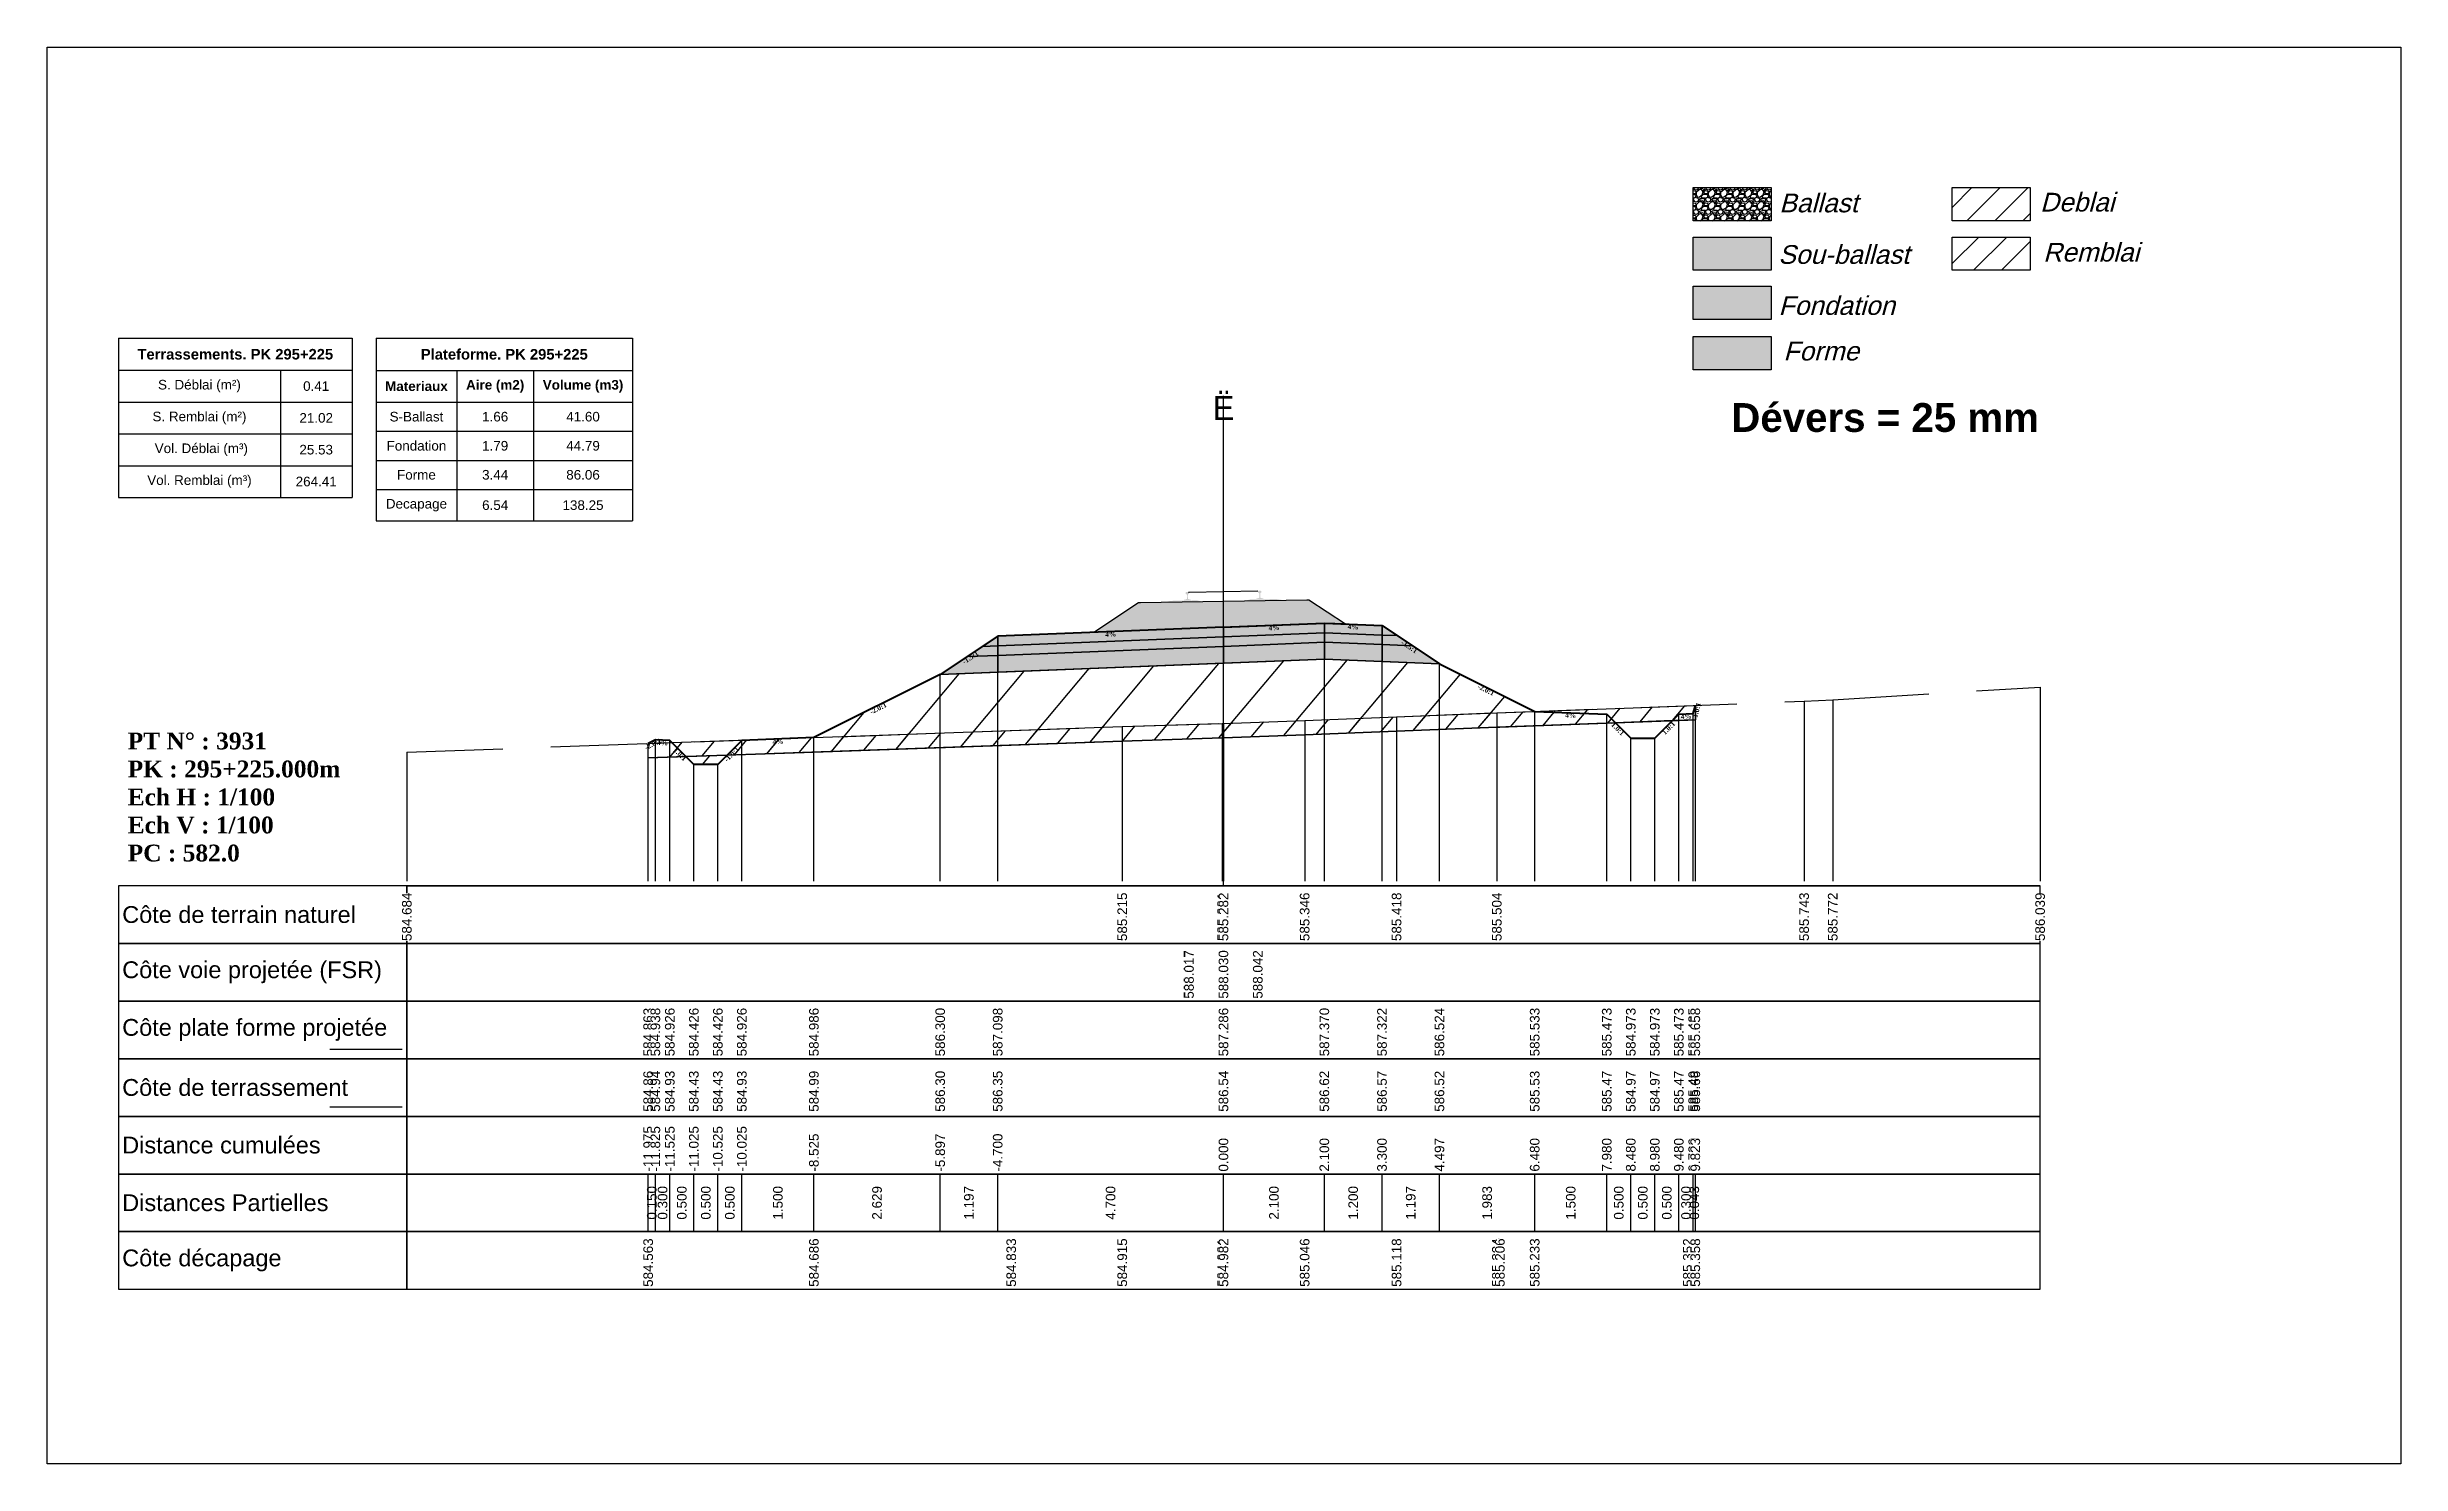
# Model space of a CAD drawing. Header units: millimetres. Extents: x 2762 to 3076, y 916 to 3305.
# Drawn here: x 2873.89 to 2922.89, y 1928.65 to 1958.15 of the extents above; entities that cross this region are included whole.
import ezdxf

# ---------------------------------------------------------------- set-up
doc = ezdxf.new("R2010")
doc.units = ezdxf.units.MM
doc.header["$LTSCALE"] = 2
doc.linetypes.add('CACHE', pattern=[9.525, 6.35, -3.175])
doc.linetypes.add('DASHED', pattern=[0.75, 0.5, -0.25])
for name, color, linetype in [('C-ANNO-TABL', 1, 'Continuous'), ('C-ANNO-TABL-TEXT', 150, 'Continuous'), ('C-ANNO-TABL-TITL', 150, 'Continuous'), ('C-ANNO-TABL-TTBL', 5, 'Continuous'), ('C-ROAD-CORR', 5, 'Continuous'), ('C-ROAD-SCTN', 7, 'Continuous')]:
    doc.layers.add(name, color=color, linetype=linetype)
doc.styles.add('ARIAL', font='arial.ttf')
doc.styles.add('C3D_Etiquette', font='romans.shx')
doc.styles.add('C3D_Profil_Travers', font='romans.shx')
doc.styles.get("Standard").update_dxf_attribs({"font": 'arial.ttf'})

msp = doc.modelspace()

# ---------------------------------------------------------------- texts
at = {"color": 7, "linetype": 'Continuous', "lineweight": -3}
for s, insert, char_height, attachment_point, style in [('{\\fWingdings|b0|i0|c2|p0;Ë}', (2898.38, 1950.384), 0.5, 8, 'C3D_Profil_Travers'), ('{\\fTimes New Roman|b1|i0|c0|p18;PT N° : 3931\\PPK : 295+225.000m\\PEch H : 1/100\\PEch V : 1/100\\PPC : 582.0}', (2875.568, 1941.184), 0.35, 7, 'C3D_Profil_Travers'), ('{\\fArial|b0|i0|c0|p34;Côte de terrain naturel}', (2875.454, 1940.084), 0.35, 4, 'C3D_Etiquette'), ('{\\fArial|b0|i0|c0|p34;Côte plate forme projetée}', (2875.454, 1937.684), 0.35, 4, 'C3D_Etiquette'), ('{\\fArial|b0|i0|c0|p34;Côte de terrassement}', (2875.454, 1936.484), 0.35, 4, 'C3D_Etiquette'), ('{\\fArial|b0|i0|c0|p34;Distance cumulées}', (2875.454, 1935.284), 0.35, 4, 'C3D_Etiquette'), ('{\\fArial|b0|i0|c0|p34;Distances Partielles}', (2875.454, 1934.084), 0.35, 4, 'C3D_Etiquette'), ('{\\fArial|b0|i0|c0|p34;Côte décapage}', (2875.454, 1932.884), 0.35, 4, 'C3D_Etiquette')]:
    msp.add_mtext(s, dxfattribs=dict(at, insert=insert, char_height=char_height, attachment_point=attachment_point, style=style))
at = {"insert": (2908.949, 1950.735), "char_height": 0.6, "attachment_point": 1}
msp.add_mtext_dynamic_manual_height_columns('{\\fArial|b1|i0|c0|p34;Dévers = 25 mm}', width=8.82587, gutter_width=1.25, heights=[0], dxfattribs=at)
at = {"color": 7, "linetype": 'Continuous', "lineweight": -3, "char_height": 0.1, "attachment_point": 2, "style": 'C3D_Etiquette'}
for s, insert, width, rotation in [('{\\fTimes New Roman|b1|i0|c0|p18;4%}', (2896.03, 1945.972), 0.42071, 2.2906), ('{\\fTimes New Roman|b1|i0|c0|p18;4%}', (2899.43, 1946.108), 0.37094, 2.2906), ('{\\fTimes New Roman|b1|i0|c0|p18;4%}', (2901.079, 1946.126), 0.42071, 357.7094), ('{\\fTimes New Roman|b1|i0|c0|p18;-1.5:1}', (2893.083, 1945.48), 0.34598, 33.6901), ('{\\fTimes New Roman|b1|i0|c0|p18;-1.5:1}', (2902.276, 1945.704), 0.34598, 326.3099), ('{\\fTimes New Roman|b1|i0|c0|p18;-2.0:1}', (2903.866, 1944.809), 0.34598, 333.4349), ('{\\fTimes New Roman|b1|i0|c0|p18;-2.0:1}', (2891.17, 1944.424), 0.34598, 26.5651), ('{\\fTimes New Roman|b1|i0|c0|p18;1.0:1}', (2908.185, 1944.355), 0.29446, 75.9638), ('{\\fTimes New Roman|b1|i0|c0|p18;4%}', (2905.609, 1944.283), 0.42071, 357.7094), ('{\\fTimes New Roman|b1|i0|c0|p18;-1.0:1}', (2906.606, 1944.004), 0.34598, 315), ('{\\fTimes New Roman|b1|i0|c0|p18;1.0:1}', (2907.612, 1944.004), 0.29001, 45), ('{\\fTimes New Roman|b1|i0|c0|p18;4%}', (2908.009, 1944.259), 0.37094, 2.2906), ('{\\fTimes New Roman|b1|i0|c0|p18;-2.0:1}', (2886.481, 1943.681), 0.34598, 26.5651), ('{\\fTimes New Roman|b1|i0|c0|p18;4%}', (2886.704, 1943.712), 0.37094, 357.7094), ('{\\fTimes New Roman|b1|i0|c0|p18;1.0:1}', (2887.101, 1943.457), 0.29001, 315), ('{\\fTimes New Roman|b1|i0|c0|p18;-1.0:1}', (2888.107, 1943.457), 0.34598, 45), ('{\\fTimes New Roman|b1|i0|c0|p18;4%}', (2889.104, 1943.736), 0.42071, 2.2906)]:
    msp.add_mtext(s, dxfattribs=dict(at, insert=insert, width=width, rotation=rotation))
at = {"color": 7, "linetype": 'Continuous', "lineweight": -3, "insert": (2875.454, 1938.884), "char_height": 0.35, "attachment_point": 4}
msp.add_mtext('{\\fArial|b0|i0|c0|p34;Côte voie projetée (FSR)}', dxfattribs=at)
at = {"color": 7, "linetype": 'Continuous', "lineweight": -3, "char_height": 0.2, "rotation": 90, "style": 'C3D_Profil_Travers'}
for s, insert, attachment_point in [('{\\fArial|b0|i0|c0|p34;584.86}', (2886.404, 1935.979), 4), ('{\\fArial|b0|i0|c0|p34;584.94}', (2886.554, 1935.979), 4), ('{\\fArial|b0|i0|c0|p34;584.93}', (2886.854, 1935.979), 4), ('{\\fArial|b0|i0|c0|p34;584.43}', (2887.354, 1935.979), 4), ('{\\fArial|b0|i0|c0|p34;584.43}', (2887.854, 1935.979), 4), ('{\\fArial|b0|i0|c0|p34;584.93}', (2888.354, 1935.979), 4), ('{\\fArial|b0|i0|c0|p34;584.99}', (2889.854, 1935.979), 4), ('{\\fArial|b0|i0|c0|p34;586.30}', (2892.483, 1935.979), 4), ('{\\fArial|b0|i0|c0|p34;586.35}', (2893.68, 1935.979), 4), ('{\\fArial|b0|i0|c0|p34;586.54}', (2898.38, 1935.979), 4), ('{\\fArial|b0|i0|c0|p34;586.62}', (2900.48, 1935.979), 4), ('{\\fArial|b0|i0|c0|p34;586.57}', (2901.68, 1935.979), 4), ('{\\fArial|b0|i0|c0|p34;586.52}', (2902.876, 1935.979), 4), ('{\\fArial|b0|i0|c0|p34;585.53}', (2904.859, 1935.979), 4), ('{\\fArial|b0|i0|c0|p34;585.47}', (2906.359, 1935.979), 4), ('{\\fArial|b0|i0|c0|p34;584.97}', (2906.859, 1935.979), 4), ('{\\fArial|b0|i0|c0|p34;584.97}', (2907.359, 1935.979), 4), ('{\\fArial|b0|i0|c0|p34;585.47}', (2907.859, 1935.979), 4), ('{\\fArial|b0|i0|c0|p34;585.49}', (2908.159, 1935.979), 4), ('{\\fArial|b0|i0|c0|p34;585.66}', (2908.202, 1935.979), 4), ('{\\fArial|b0|i0|c0|p34;0.150}', (2886.479, 1934.084), 5), ('{\\fArial|b0|i0|c0|p34;0.300}', (2886.704, 1934.084), 5), ('{\\fArial|b0|i0|c0|p34;0.500}', (2887.104, 1934.084), 5), ('{\\fArial|b0|i0|c0|p34;0.500}', (2887.604, 1934.084), 5), ('{\\fArial|b0|i0|c0|p34;0.500}', (2888.104, 1934.084), 5), ('{\\fArial|b0|i0|c0|p34;1.500}', (2889.104, 1934.084), 5), ('{\\fArial|b0|i0|c0|p34;2.629}', (2891.168, 1934.084), 5), ('{\\fArial|b0|i0|c0|p34;1.197}', (2893.081, 1934.084), 5), ('{\\fArial|b0|i0|c0|p34;4.700}', (2896.03, 1934.084), 5), ('{\\fArial|b0|i0|c0|p34;2.100}', (2899.43, 1934.084), 5), ('{\\fArial|b0|i0|c0|p34;1.200}', (2901.08, 1934.084), 5), ('{\\fArial|b0|i0|c0|p34;1.197}', (2902.278, 1934.084), 5), ('{\\fArial|b0|i0|c0|p34;1.983}', (2903.868, 1934.084), 5), ('{\\fArial|b0|i0|c0|p34;1.500}', (2905.609, 1934.084), 5), ('{\\fArial|b0|i0|c0|p34;0.500}', (2906.609, 1934.084), 5), ('{\\fArial|b0|i0|c0|p34;0.500}', (2907.109, 1934.084), 5), ('{\\fArial|b0|i0|c0|p34;0.500}', (2907.609, 1934.084), 5), ('{\\fArial|b0|i0|c0|p34;0.300}', (2908.009, 1934.084), 5), ('{\\fArial|b0|i0|c0|p34;0.043}', (2908.181, 1934.084), 5)]:
    msp.add_mtext(s, dxfattribs=dict(at, insert=insert, attachment_point=attachment_point))
at = {"layer": 'C-ANNO-TABL-TEXT', "color": 7, "style": 'ARIAL', "oblique": 15}
for s, p in [('Ballast', (2909.949, 1954.707)), ('Deblai', (2915.379, 1954.723)), ('Sou-ballast', (2909.929, 1953.634)), ('Remblai', (2915.443, 1953.681)), ('Fondation', (2909.934, 1952.571)), ('Forme', (2910.034, 1951.622))]:
    msp.add_text(s, height=0.39, dxfattribs=at).set_placement(p)
at = {"layer": 'C-ANNO-TABL-TEXT', "color": 7, "linetype": 'Continuous', "lineweight": -3, "char_height": 0.2, "attachment_point": 5, "style": 'ARIAL'}
for s, insert in [('{\\fArial|b0|i0|c0|p34;\\C7;0.41}', (2879.492, 1951.088)), ('{\\fArial|b0|i0|c0|p34;\\C7;21.02}', (2879.492, 1950.426)), ('{\\fArial|b0|i0|c0|p34;\\C7;S-Ballast}', (2881.579, 1950.451)), ('{\\fArial|b0|i0|c0|p34;\\C7;1.66}', (2883.218, 1950.451)), ('{\\C18;\\c0;41.60}', (2885.047, 1950.451)), ('{\\fArial|b0|i0|c0|p34;\\C7;25.53}', (2879.492, 1949.764)), ('{\\fArial|b0|i0|c0|p34;\\C7;Fondation}', (2881.579, 1949.845)), ('{\\fArial|b0|i0|c0|p34;\\C7;1.79}', (2883.218, 1949.845)), ('{\\C18;\\c0;44.79}', (2885.047, 1949.845)), ('{\\fArial|b0|i0|c0|p34;\\C7;Forme}', (2881.579, 1949.241)), ('{\\fArial|b0|i0|c0|p34;\\C7;3.44}', (2883.218, 1949.241)), ('{\\C18;\\c0;86.06}', (2885.047, 1949.241)), ('{\\fArial|b0|i0|c0|p34;\\C7;264.41}', (2879.492, 1949.101)), ('{\\fArial|b0|i0|c0|p34;\\C7;Decapage}', (2881.579, 1948.609)), ('{\\fArial|b0|i0|c0|p34;\\C7;6.54}', (2883.218, 1948.609)), ('{\\C18;\\c0;138.25}', (2885.047, 1948.609))]:
    msp.add_mtext(s, dxfattribs=dict(at, insert=insert))
at = {"layer": 'C-ANNO-TABL-TITL', "color": 7, "linetype": 'Continuous', "lineweight": -3, "attachment_point": 5, "style": 'ARIAL'}
for s, insert, char_height in [('{\\fArial|b1|i0|c0|p34;\\C7;Terrassements. PK 295+225}', (2877.808, 1951.751), 0.22), ('{\\fArial|b1|i0|c0|p34;\\C18;\\c0;Plateforme. PK 295+225}', (2883.408, 1951.75), 0.22), ('{\\fArial|b0|i0|c0|p34;\\C7;S. Déblai (m²) }', (2877.062, 1951.088), 0.2), ('{\\fArial|b1|i0|c0|p34;\\C7;Materiaux   }', (2881.579, 1951.085), 0.2), ('{\\fArial|b1|i0|c0|p34;\\C7;Aire (m2)}', (2883.218, 1951.085), 0.2), ('{\\fArial|b1|i0|c0|p34;\\C7;Volume (m3)}', (2885.047, 1951.085), 0.2), ('{\\fArial|b0|i0|c0|p34;\\C7;S. Remblai (m²) }', (2877.062, 1950.426), 0.2), ('{\\fArial|b0|i0|c0|p34;\\C7; Vol. Déblai (m³) }', (2877.062, 1949.764), 0.2), ('{\\fArial|b0|i0|c0|p34;\\C7;Vol. Remblai (m³)}', (2877.062, 1949.101), 0.2)]:
    msp.add_mtext(s, dxfattribs=dict(at, insert=insert, char_height=char_height))

# ---------------------------------------------------------------- hatches: boundary and pattern name
h = msp.add_hatch(color=11)
h.dxf.hatch_style = 1
h.paths.add_polyline_path([(2909.781, 1954.193), (2908.155, 1954.193), (2908.155, 1953.501), (2909.781, 1953.501)])
h = msp.add_hatch(color=30)
h.dxf.hatch_style = 1
h.paths.add_polyline_path([(2909.781, 1953.166), (2908.155, 1953.166), (2908.155, 1952.474), (2909.781, 1952.474)])
h = msp.add_hatch(color=83)
h.dxf.hatch_style = 1
h.paths.add_polyline_path([(2909.781, 1952.12), (2908.155, 1952.12), (2908.155, 1951.428), (2909.781, 1951.428)])
at = {"linetype": 'Continuous', "lineweight": -3}
msp.add_hatch(color=254, dxfattribs=at).paths.add_polyline_path([(2897.169, 1946.409), (2897.166, 1946.594), (2897.28, 1946.617), (2897.628, 1946.623), (2897.628, 1946.629), (2897.554, 1946.627), (2897.554, 1946.637), (2897.555, 1946.638), (2897.556, 1946.639), (2897.558, 1946.639), (2897.578, 1946.641), (2897.581, 1946.642), (2897.584, 1946.643), (2897.612, 1946.654), (2897.614, 1946.655), (2897.615, 1946.657), (2897.616, 1946.658), (2897.617, 1946.662), (2897.618, 1946.669), (2897.619, 1946.678), (2897.62, 1946.689), (2897.62, 1946.713), (2897.619, 1946.728), (2897.618, 1946.735), (2897.617, 1946.741), (2897.616, 1946.745), (2897.616, 1946.747), (2897.615, 1946.751), (2897.614, 1946.752), (2897.613, 1946.754), (2897.612, 1946.755), (2897.61, 1946.756), (2897.595, 1946.761), (2897.592, 1946.763), (2897.592, 1946.764), (2897.591, 1946.765), (2897.591, 1946.768), (2897.591, 1946.786), (2897.591, 1946.79), (2897.592, 1946.792), (2897.594, 1946.795), (2897.596, 1946.796), (2897.599, 1946.798), (2897.6, 1946.798), (2897.604, 1946.799), (2897.608, 1946.8), (2897.611, 1946.8), (2897.615, 1946.8), (2897.62, 1946.8), (2897.623, 1946.8), (2897.626, 1946.801), (2897.63, 1946.801), (2897.633, 1946.801), (2897.637, 1946.801), (2897.642, 1946.8), (2897.645, 1946.8), (2897.649, 1946.8), (2897.653, 1946.799), (2897.654, 1946.799), (2897.656, 1946.797), (2897.659, 1946.796), (2897.661, 1946.794), (2897.662, 1946.791), (2897.663, 1946.787), (2897.663, 1946.769), (2897.663, 1946.766), (2897.662, 1946.765), (2897.662, 1946.764), (2897.659, 1946.762), (2897.644, 1946.756), (2897.643, 1946.756), (2897.641, 1946.754), (2897.64, 1946.753), (2897.64, 1946.751), (2897.639, 1946.748), (2897.638, 1946.746), (2897.638, 1946.741), (2897.637, 1946.735), (2897.637, 1946.729), (2897.636, 1946.713), (2897.637, 1946.689), (2897.638, 1946.679), (2897.639, 1946.67), (2897.641, 1946.663), (2897.642, 1946.658), (2897.642, 1946.657), (2897.644, 1946.656), (2897.646, 1946.655), (2897.674, 1946.645), (2897.677, 1946.643), (2897.681, 1946.643), (2897.701, 1946.642), (2897.702, 1946.641), (2897.703, 1946.641), (2897.704, 1946.64), (2897.704, 1946.63), (2897.63, 1946.629), (2897.63, 1946.623), (2897.834, 1946.627), (2897.966, 1946.598), (2898.8, 1946.613), (2898.931, 1946.646), (2899.135, 1946.649), (2899.135, 1946.655), (2899.061, 1946.654), (2899.061, 1946.663), (2899.062, 1946.664), (2899.063, 1946.665), (2899.064, 1946.666), (2899.084, 1946.668), (2899.088, 1946.668), (2899.091, 1946.669), (2899.119, 1946.68), (2899.121, 1946.682), (2899.122, 1946.683), (2899.123, 1946.684), (2899.124, 1946.689), (2899.125, 1946.696), (2899.126, 1946.705), (2899.127, 1946.715), (2899.126, 1946.739), (2899.125, 1946.755), (2899.125, 1946.761), (2899.124, 1946.767), (2899.123, 1946.772), (2899.123, 1946.773), (2899.122, 1946.777), (2899.121, 1946.779), (2899.12, 1946.78), (2899.118, 1946.781), (2899.117, 1946.782), (2899.102, 1946.787), (2899.099, 1946.789), (2899.098, 1946.79), (2899.098, 1946.791), (2899.098, 1946.794), (2899.097, 1946.812), (2899.098, 1946.816), (2899.099, 1946.819), (2899.101, 1946.821), (2899.103, 1946.823), (2899.106, 1946.824), (2899.107, 1946.824), (2899.11, 1946.825), (2899.114, 1946.826), (2899.118, 1946.826), (2899.122, 1946.826), (2899.127, 1946.827), (2899.13, 1946.827), (2899.133, 1946.827), (2899.136, 1946.827), (2899.14, 1946.827), (2899.144, 1946.827), (2899.149, 1946.827), (2899.152, 1946.826), (2899.156, 1946.826), (2899.16, 1946.825), (2899.161, 1946.825), (2899.163, 1946.824), (2899.165, 1946.822), (2899.168, 1946.82), (2899.169, 1946.818), (2899.169, 1946.813), (2899.17, 1946.795), (2899.17, 1946.793), (2899.169, 1946.791), (2899.169, 1946.79), (2899.166, 1946.788), (2899.151, 1946.783), (2899.149, 1946.782), (2899.148, 1946.78), (2899.147, 1946.779), (2899.146, 1946.777), (2899.146, 1946.774), (2899.145, 1946.772), (2899.144, 1946.768), (2899.144, 1946.761), (2899.143, 1946.755), (2899.143, 1946.739), (2899.143, 1946.715), (2899.145, 1946.705), (2899.146, 1946.696), (2899.147, 1946.689), (2899.148, 1946.685), (2899.149, 1946.683), (2899.15, 1946.682), (2899.153, 1946.681), (2899.181, 1946.671), (2899.184, 1946.67), (2899.187, 1946.669), (2899.207, 1946.668), (2899.209, 1946.668), (2899.21, 1946.667), (2899.211, 1946.666), (2899.211, 1946.656), (2899.137, 1946.655), (2899.137, 1946.649), (2899.485, 1946.655), (2899.6, 1946.636), (2899.604, 1946.451)])
h = msp.add_hatch(dxfattribs=at)
h.set_pattern_fill('GRAVEL', color=252, scale=0.009, style=0)
h.set_pattern_definition([(228.0128, (2895.843941, 1946.190782), (-1.8288, -2.0574), [0.030755, -3.0447435]), (184.96974, (2895.823367, 1946.167922), (2.743199999, 0.228600013), [0.0527764, -5.2248644]), (132.51045, (2895.77079, 1946.16335), (2.286, -2.5146), [0.0372133, -3.684125]), (267.2737, (2895.681635, 1946.1062), (0.2286, 4.572), [0.0480604, -4.7579794]), (292.83365, (2895.679349, 1946.058194), (-1.143, 2.7432), [0.047127, -4.6655827]), (357.2737, (2895.697637, 1946.01476), (-4.572, 0.2286), [0.0480604, -4.7579794]), (37.69424, (2895.7456434, 1946.012474), (-2.9718, -2.286), [0.0635574, -6.2921804]), (72.25533, (2895.795935, 1946.051336), (1.6002, 5.0292), [0.0600048, -5.940473]), (121.42957, (2895.814223, 1946.108486), (-1.8288, 2.9718), [0.048223, -4.774099]), (175.23636, (2895.789077, 1946.149634), (2.5146, -0.2286), [0.055054, -2.697654]), (222.39744, (2895.7342134, 1946.1542064), (-2.7432, -2.5146), [0.071197, -7.0485095]), (138.81407, (2895.90795, 1946.103914), (-1.6002, 1.3716), [0.0243004, -2.405751]), (171.46923, (2895.889661, 1946.119916), (2.9718, -0.4572), [0.0462314, -4.5769175]), (225, (2895.84394, 1946.12677), (-3e-17, -0.2286), [0.032329, -0.29096]), (203.1986, (2895.82794, 1946.154206), (1.143, 0.4572), [0.01741, -1.723556]), (291.8014, (2895.811937, 1946.14735), (-0.2286, 0.6858), [0.024621, -1.206428]), (30.9638, (2895.82108, 1946.12449), (0.6858, 0.4572), [0.039989, -1.292967]), (161.565, (2895.85537, 1946.14506), (0.4572, -0.2286), [0.028916, -0.693981]), (16.38954, (2895.67935, 1946.147348), (2.286, 0.6858), [0.040508, -4.0102944]), (70.34618, (2895.718211, 1946.158778), (-0.9144, -2.5146), [0.033984, -3.3643994]), (293.1986, (2895.85537, 1946.190782), (-0.4572, 1.143), [0.034819, -1.7061465]), (343.61046, (2895.869087, 1946.158778), (-2.286, 0.6858), [0.040508, -4.0102944]), (339.44395, (2895.67935, 1946.005616), (-1.143, 0.4572), [0.039063, -1.914096]), (294.77514, (2895.715925, 1945.9919), (-1.143, 2.5146), [0.0327305, -3.2403234]), (66.8014, (2895.857657, 1945.962182), (0.4572, 1.143), [0.034819, -1.7061465]), (17.35402, (2895.871373, 1945.994186), (-2.9718, -0.9144), [0.0383204, -3.793714]), (69.44395, (2895.745643, 1945.962182), (-0.4572, -1.143), [0.0195316, -1.933628]), (101.3099, (2895.84394, 1945.962182), (-0.2286, 0.9144), [0.011656, -1.1539795]), (165.9638, (2895.841655, 1945.97361), (0.6858, -0.2286), [0.047127, -0.895415]), (186.009, (2895.795935, 1945.985042), (2.286, 0.2286), [0.043674, -4.323723]), (303.69, (2895.82108, 1946.103914), (-0.2286, 0.4572), [0.032969, -0.79126]), (353.15723, (2895.839369, 1946.076482), (3.8862, -0.4572), [0.05756, -5.698441]), (60.9454, (2895.89652, 1946.069624), (-0.9144, -1.6002), [0.023536, -2.330045]), (90, (2895.90795, 1946.0902), (-0.2286, 0.2286), [0.013716, -0.214884]), (120.25644, (2895.791363, 1945.9919), (0.9144, -1.6002), [0.031758, -3.1440547]), (48.0128, (2895.775361, 1946.019332), (1.8288, 2.0574), [0.06151, -3.0139886]), (0, (2895.8165, 1946.06505), (0.2286, 0.2286), [0.059436, -0.169164]), (325.30485, (2895.875945, 1946.065052), (2.286, -1.6002), [0.036145, -3.5783385]), (254.0546, (2895.905663, 1946.044478), (-0.2286, -0.9144), [0.033285, -1.6309485]), (207.64598, (2895.896519, 1946.012474), (-4.3434, -2.286), [0.054193, -5.365122]), (175.42608, (2895.848513, 1945.987328), (-2.9718, 0.2286), [0.0573327, -5.675926])])
h.paths.add_polyline_path([(2895.679, 1945.962), (2896.608, 1946.582), (2896.652, 1946.582), (2900.114, 1946.642), (2900.158, 1946.642), (2900.916, 1946.137), (2900.48, 1946.154)])
h = msp.add_hatch(color=30, dxfattribs=at)
h.paths.add_polyline_path([(2901.68, 1945.706), (2901.68, 1945.906), (2901.999, 1945.893), (2902.318, 1945.681)])
h.paths.add_polyline_path([(2900.48, 1945.754), (2900.48, 1945.954), (2901.68, 1945.906), (2901.68, 1945.706)])
h.paths.add_polyline_path([(2898.38, 1945.67), (2898.38, 1945.87), (2900.48, 1945.954), (2900.48, 1945.754)])
h.paths.add_polyline_path([(2893.68, 1945.482), (2893.68, 1945.682), (2898.38, 1945.87), (2898.38, 1945.67)])
h.paths.add_polyline_path([(2893.041, 1945.457), (2893.36, 1945.669), (2893.68, 1945.682), (2893.68, 1945.482)])
h = msp.add_hatch(color=11, dxfattribs=at)
h.paths.add_polyline_path([(2901.68, 1945.906), (2901.68, 1946.106), (2901.999, 1945.893)])
h.paths.add_polyline_path([(2900.48, 1945.954), (2900.48, 1946.154), (2901.68, 1946.106), (2901.68, 1945.906)])
h.paths.add_polyline_path([(2898.38, 1945.87), (2898.38, 1946.07), (2900.48, 1946.154), (2900.48, 1945.954)])
h.paths.add_polyline_path([(2893.68, 1945.682), (2893.68, 1945.882), (2898.38, 1946.07), (2898.38, 1945.87)])
h.paths.add_polyline_path([(2893.36, 1945.669), (2893.68, 1945.882), (2893.68, 1945.682)])
h = msp.add_hatch(dxfattribs=at)
h.set_pattern_fill('_U', color=3, angle=50, style=0, pattern_type=0)
h.set_pattern_definition([(50, (2907.7266, 1944.1244), (-0.766044, 0.642788), [])])
h.paths.add_polyline_path([(2907.727, 1944.124), (2907.859, 1944.257), (2908.159, 1944.269), (2908.202, 1944.442), (2908.202, 1944.142)])
h.paths.add_polyline_path([(2888.05, 1943.406), (2888.354, 1943.71), (2889.854, 1943.77), (2892.483, 1945.084), (2900.48, 1945.404), (2902.876, 1945.308), (2904.859, 1944.317), (2906.359, 1944.257), (2906.536, 1944.08), (2904.07, 1943.987), (2901.984, 1943.901), (2900.07, 1943.829), (2898.38, 1943.766), (2898.352, 1943.765), (2896.273, 1943.699)])
h.paths.add_polyline_path([(2886.404, 1943.347), (2886.404, 1943.647), (2886.554, 1943.722), (2886.854, 1943.71), (2887.189, 1943.375)])
h = msp.add_hatch(color=83, dxfattribs=at)
h.paths.add_polyline_path([(2901.68, 1945.356), (2901.68, 1945.706), (2902.318, 1945.681), (2902.876, 1945.308)])
h.paths.add_polyline_path([(2900.48, 1945.404), (2900.48, 1945.754), (2901.68, 1945.706), (2901.68, 1945.356)])
h.paths.add_polyline_path([(2898.38, 1945.32), (2898.38, 1945.67), (2900.48, 1945.754), (2900.48, 1945.404)])
h.paths.add_polyline_path([(2893.68, 1945.132), (2893.68, 1945.482), (2898.38, 1945.67), (2898.38, 1945.32)])
h.paths.add_polyline_path([(2892.483, 1945.084), (2893.041, 1945.457), (2893.68, 1945.482), (2893.68, 1945.132)])
h = msp.add_hatch(dxfattribs=at)
h.set_pattern_fill('_U', color=150, scale=0.5, angle=50, style=0, pattern_type=0)
h.set_pattern_definition([(50, (2907.7266, 1944.12437), (-0.383022, 0.321394), [])])
h.paths.add_polyline_path([(2907.727, 1944.124), (2907.859, 1944.257), (2908.159, 1944.269), (2908.202, 1944.442), (2908.202, 1944.142)])
h.paths.add_polyline_path([(2904.859, 1944.317), (2908.202, 1944.442), (2908.159, 1944.269), (2907.859, 1944.257), (2907.727, 1944.124), (2906.536, 1944.08), (2906.359, 1944.257)])
h.paths.add_polyline_path([(2888.05, 1943.406), (2888.354, 1943.71), (2889.854, 1943.77), (2896.273, 1943.999), (2898.352, 1944.065), (2898.38, 1944.066), (2900.07, 1944.129), (2901.984, 1944.201), (2904.07, 1944.287), (2904.859, 1944.317), (2906.359, 1944.257), (2906.536, 1944.08), (2904.07, 1943.987), (2901.984, 1943.901), (2900.07, 1943.829), (2898.38, 1943.766), (2898.352, 1943.765), (2896.273, 1943.699)])
h.paths.add_polyline_path([(2886.9, 1943.665), (2889.854, 1943.77), (2888.354, 1943.71), (2888.05, 1943.406), (2887.189, 1943.375)])
h.paths.add_polyline_path([(2886.404, 1943.347), (2886.404, 1943.647), (2886.9, 1943.665), (2887.189, 1943.375)])
h = msp.add_hatch(dxfattribs=at)
h.set_pattern_fill('_U', color=1, angle=50, style=0, pattern_type=0)
h.set_pattern_definition([(50, (2906.5364, 1944.0798), (-0.766044, 0.64279), [])])
h.paths.add_polyline_path([(2906.536, 1944.08), (2907.727, 1944.124), (2907.359, 1943.757), (2906.859, 1943.757)])
h.paths.add_polyline_path([(2887.189, 1943.375), (2888.05, 1943.406), (2887.854, 1943.21), (2887.354, 1943.21)])

# ---------------------------------------------------------------- linework, layer by layer
for p, q in [((2908.155, 1955.221), (2909.781, 1955.221)), ((2908.155, 1954.529), (2908.155, 1955.221)), ((2909.781, 1955.221), (2909.781, 1954.529)), ((2913.548, 1955.221), (2915.174, 1955.221)), ((2913.548, 1954.529), (2913.548, 1955.221)), ((2915.174, 1955.221), (2915.174, 1954.529)), ((2909.781, 1954.529), (2908.155, 1954.529)), ((2908.155, 1954.193), (2909.781, 1954.193)), ((2908.155, 1953.501), (2908.155, 1954.193)), ((2909.781, 1954.193), (2909.781, 1953.501)), ((2915.174, 1954.529), (2913.548, 1954.529)), ((2913.548, 1954.193), (2915.174, 1954.193)), ((2913.548, 1953.501), (2913.548, 1954.193)), ((2915.174, 1954.193), (2915.174, 1953.501)), ((2909.781, 1953.501), (2908.155, 1953.501)), ((2908.155, 1953.166), (2909.781, 1953.166)), ((2908.155, 1952.474), (2908.155, 1953.166)), ((2909.781, 1953.166), (2909.781, 1952.474)), ((2915.174, 1953.501), (2913.548, 1953.501)), ((2909.781, 1952.474), (2908.155, 1952.474)), ((2908.155, 1952.12), (2909.781, 1952.12)), ((2908.155, 1951.428), (2908.155, 1952.12)), ((2909.781, 1952.12), (2909.781, 1951.428)), ((2909.781, 1951.428), (2908.155, 1951.428))]:
    msp.add_line(p, q)
at = {"linetype": 'Continuous'}
for p, q in [((2908.158, 1955.174), (2908.155, 1955.175)), ((2908.155, 1955.172), (2908.158, 1955.174)), ((2908.195, 1955.146), (2908.155, 1955.152)), ((2908.155, 1955.106), (2908.205, 1955.1)), ((2908.161, 1955.221), (2908.174, 1955.19)), ((2908.173, 1955.19), (2908.216, 1955.177)), ((2908.218, 1955.13), (2908.197, 1955.148)), ((2908.204, 1955.091), (2908.217, 1955.113)), ((2908.216, 1955.177), (2908.26, 1955.19)), ((2908.219, 1955.131), (2908.217, 1955.078)), ((2908.217, 1955.113), (2908.217, 1955.129)), ((2908.284, 1955.177), (2908.225, 1955.124)), ((2908.26, 1955.19), (2908.271, 1955.221)), ((2908.337, 1955.177), (2908.276, 1955.182)), ((2908.317, 1955.195), (2908.293, 1955.221)), ((2908.36, 1955.201), (2908.302, 1955.196)), ((2908.364, 1955.133), (2908.336, 1955.178)), ((2908.346, 1955.07), (2908.366, 1955.134)), ((2908.363, 1955.177), (2908.373, 1955.152)), ((2908.382, 1955.185), (2908.364, 1955.178)), ((2908.374, 1955.151), (2908.412, 1955.174)), ((2908.399, 1955.154), (2908.374, 1955.129)), ((2908.374, 1955.129), (2908.394, 1955.098)), ((2908.394, 1955.221), (2908.376, 1955.2)), ((2908.412, 1955.174), (2908.381, 1955.185)), ((2908.395, 1955.108), (2908.459, 1955.1)), ((2908.449, 1955.146), (2908.399, 1955.153)), ((2908.415, 1955.221), (2908.428, 1955.19)), ((2908.427, 1955.19), (2908.47, 1955.177)), ((2908.472, 1955.13), (2908.451, 1955.148)), ((2908.458, 1955.091), (2908.471, 1955.113)), ((2908.47, 1955.177), (2908.514, 1955.19)), ((2908.473, 1955.131), (2908.471, 1955.078)), ((2908.471, 1955.113), (2908.471, 1955.129)), ((2908.538, 1955.177), (2908.479, 1955.124)), ((2908.514, 1955.19), (2908.525, 1955.221)), ((2908.591, 1955.177), (2908.53, 1955.182)), ((2908.571, 1955.195), (2908.547, 1955.221)), ((2908.614, 1955.201), (2908.556, 1955.196)), ((2908.618, 1955.133), (2908.59, 1955.178)), ((2908.6, 1955.07), (2908.62, 1955.134)), ((2908.617, 1955.177), (2908.627, 1955.152)), ((2908.636, 1955.185), (2908.618, 1955.178)), ((2908.628, 1955.151), (2908.666, 1955.174)), ((2908.653, 1955.154), (2908.628, 1955.129)), ((2908.628, 1955.129), (2908.648, 1955.098)), ((2908.648, 1955.221), (2908.63, 1955.2)), ((2908.666, 1955.174), (2908.635, 1955.185)), ((2908.649, 1955.108), (2908.713, 1955.1)), ((2908.703, 1955.146), (2908.653, 1955.153)), ((2908.669, 1955.221), (2908.682, 1955.19)), ((2908.681, 1955.19), (2908.724, 1955.177)), ((2908.726, 1955.13), (2908.705, 1955.148)), ((2908.712, 1955.091), (2908.725, 1955.113)), ((2908.724, 1955.177), (2908.768, 1955.19)), ((2908.727, 1955.131), (2908.725, 1955.078)), ((2908.725, 1955.113), (2908.725, 1955.129)), ((2908.792, 1955.177), (2908.733, 1955.124)), ((2908.768, 1955.19), (2908.779, 1955.221)), ((2908.845, 1955.177), (2908.784, 1955.182)), ((2908.825, 1955.195), (2908.801, 1955.221)), ((2908.868, 1955.201), (2908.81, 1955.196)), ((2908.872, 1955.133), (2908.844, 1955.178)), ((2908.854, 1955.07), (2908.874, 1955.134)), ((2908.871, 1955.177), (2908.881, 1955.152)), ((2908.89, 1955.185), (2908.872, 1955.178)), ((2908.882, 1955.151), (2908.92, 1955.174)), ((2908.907, 1955.154), (2908.882, 1955.129)), ((2908.882, 1955.129), (2908.902, 1955.098)), ((2908.902, 1955.221), (2908.884, 1955.2)), ((2908.92, 1955.174), (2908.889, 1955.185)), ((2908.903, 1955.108), (2908.967, 1955.1)), ((2908.957, 1955.146), (2908.907, 1955.153)), ((2908.923, 1955.221), (2908.936, 1955.19)), ((2908.935, 1955.19), (2908.978, 1955.177)), ((2908.98, 1955.13), (2908.959, 1955.148)), ((2908.966, 1955.091), (2908.979, 1955.113)), ((2908.978, 1955.177), (2909.022, 1955.19)), ((2908.981, 1955.131), (2908.979, 1955.078)), ((2908.979, 1955.113), (2908.979, 1955.129)), ((2909.046, 1955.177), (2908.987, 1955.124)), ((2909.022, 1955.19), (2909.033, 1955.221)), ((2909.099, 1955.177), (2909.038, 1955.182)), ((2909.079, 1955.195), (2909.055, 1955.221)), ((2909.122, 1955.201), (2909.064, 1955.196)), ((2909.126, 1955.133), (2909.098, 1955.178)), ((2909.108, 1955.07), (2909.128, 1955.134)), ((2909.125, 1955.177), (2909.135, 1955.152)), ((2909.144, 1955.185), (2909.126, 1955.178)), ((2909.136, 1955.151), (2909.174, 1955.174)), ((2909.161, 1955.154), (2909.136, 1955.129)), ((2909.136, 1955.129), (2909.156, 1955.098)), ((2909.156, 1955.221), (2909.138, 1955.2)), ((2909.174, 1955.174), (2909.143, 1955.185)), ((2909.157, 1955.108), (2909.221, 1955.1)), ((2909.211, 1955.146), (2909.161, 1955.153)), ((2909.177, 1955.221), (2909.19, 1955.19)), ((2909.189, 1955.19), (2909.232, 1955.177)), ((2909.234, 1955.13), (2909.213, 1955.148)), ((2909.22, 1955.091), (2909.233, 1955.113)), ((2909.232, 1955.177), (2909.276, 1955.19)), ((2909.235, 1955.131), (2909.233, 1955.078)), ((2909.233, 1955.113), (2909.233, 1955.129)), ((2909.3, 1955.177), (2909.241, 1955.124)), ((2909.276, 1955.19), (2909.287, 1955.221)), ((2909.353, 1955.177), (2909.292, 1955.182)), ((2909.333, 1955.195), (2909.309, 1955.221)), ((2909.376, 1955.201), (2909.318, 1955.196)), ((2909.38, 1955.133), (2909.352, 1955.178)), ((2909.362, 1955.07), (2909.382, 1955.134)), ((2909.379, 1955.177), (2909.389, 1955.152)), ((2909.398, 1955.185), (2909.38, 1955.178)), ((2909.39, 1955.151), (2909.428, 1955.174)), ((2909.415, 1955.154), (2909.39, 1955.129)), ((2909.39, 1955.129), (2909.41, 1955.098)), ((2909.41, 1955.221), (2909.392, 1955.2)), ((2909.428, 1955.174), (2909.397, 1955.185)), ((2909.411, 1955.108), (2909.475, 1955.1)), ((2909.465, 1955.146), (2909.415, 1955.153)), ((2909.431, 1955.221), (2909.444, 1955.19)), ((2909.443, 1955.19), (2909.486, 1955.177)), ((2909.488, 1955.13), (2909.467, 1955.148)), ((2909.474, 1955.091), (2909.487, 1955.113)), ((2909.486, 1955.177), (2909.53, 1955.19)), ((2909.489, 1955.131), (2909.487, 1955.078)), ((2909.487, 1955.113), (2909.487, 1955.129)), ((2909.554, 1955.177), (2909.495, 1955.124)), ((2909.53, 1955.19), (2909.541, 1955.221)), ((2909.607, 1955.177), (2909.546, 1955.182)), ((2909.587, 1955.195), (2909.563, 1955.221)), ((2909.63, 1955.201), (2909.572, 1955.196)), ((2909.634, 1955.133), (2909.606, 1955.178)), ((2909.616, 1955.07), (2909.636, 1955.134)), ((2909.633, 1955.177), (2909.643, 1955.152)), ((2909.652, 1955.185), (2909.634, 1955.178)), ((2909.644, 1955.151), (2909.682, 1955.174)), ((2909.669, 1955.154), (2909.644, 1955.129)), ((2909.644, 1955.129), (2909.664, 1955.098)), ((2909.664, 1955.221), (2909.646, 1955.2)), ((2909.682, 1955.174), (2909.651, 1955.185)), ((2909.665, 1955.108), (2909.729, 1955.1)), ((2909.719, 1955.146), (2909.669, 1955.153)), ((2909.685, 1955.221), (2909.698, 1955.19)), ((2909.697, 1955.19), (2909.74, 1955.177)), ((2909.742, 1955.13), (2909.721, 1955.148)), ((2909.728, 1955.091), (2909.741, 1955.113)), ((2909.74, 1955.177), (2909.781, 1955.189)), ((2909.743, 1955.131), (2909.741, 1955.078)), ((2909.741, 1955.113), (2909.741, 1955.129)), ((2909.781, 1955.153), (2909.749, 1955.124)), ((2908.155, 1955.086), (2908.181, 1955.086)), ((2908.207, 1955.021), (2908.155, 1954.994)), ((2908.158, 1954.92), (2908.155, 1954.921)), ((2908.155, 1954.918), (2908.158, 1954.92)), ((2908.195, 1954.892), (2908.155, 1954.898)), ((2908.155, 1954.852), (2908.205, 1954.846)), ((2908.155, 1954.832), (2908.181, 1954.832)), ((2908.207, 1954.767), (2908.155, 1954.74)), ((2908.158, 1954.666), (2908.155, 1954.667)), ((2908.155, 1954.664), (2908.158, 1954.666)), ((2908.195, 1954.638), (2908.155, 1954.644)), ((2908.159, 1954.971), (2908.174, 1954.936)), ((2908.159, 1954.717), (2908.174, 1954.682)), ((2908.16, 1954.971), (2908.176, 1955.007)), ((2908.16, 1954.717), (2908.176, 1954.753)), ((2908.173, 1954.936), (2908.216, 1954.923)), ((2908.173, 1954.682), (2908.216, 1954.669)), ((2908.176, 1955.007), (2908.217, 1955.02)), ((2908.176, 1954.753), (2908.217, 1954.766)), ((2908.18, 1955.088), (2908.214, 1955.065)), ((2908.18, 1954.834), (2908.214, 1954.811)), ((2908.218, 1954.876), (2908.197, 1954.894)), ((2908.218, 1954.622), (2908.197, 1954.64)), ((2908.214, 1955.063), (2908.204, 1955.027)), ((2908.204, 1954.837), (2908.217, 1954.859)), ((2908.214, 1954.809), (2908.204, 1954.773)), ((2908.216, 1955.018), (2908.257, 1955.003)), ((2908.216, 1954.923), (2908.26, 1954.936)), ((2908.216, 1954.764), (2908.257, 1954.749)), ((2908.216, 1954.669), (2908.26, 1954.682)), ((2908.217, 1955.078), (2908.237, 1955.03)), ((2908.219, 1954.877), (2908.217, 1954.824)), ((2908.217, 1954.859), (2908.217, 1954.875)), ((2908.217, 1954.824), (2908.237, 1954.776)), ((2908.219, 1954.623), (2908.217, 1954.57)), ((2908.217, 1954.605), (2908.217, 1954.621)), ((2908.284, 1954.923), (2908.225, 1954.87)), ((2908.284, 1954.669), (2908.225, 1954.616)), ((2908.237, 1955.027), (2908.29, 1955.025)), ((2908.237, 1954.773), (2908.29, 1954.771)), ((2908.256, 1955.005), (2908.271, 1954.972)), ((2908.256, 1954.751), (2908.271, 1954.718)), ((2908.26, 1954.936), (2908.273, 1954.971)), ((2908.26, 1954.682), (2908.273, 1954.717)), ((2908.337, 1954.923), (2908.276, 1954.928)), ((2908.337, 1954.669), (2908.276, 1954.674)), ((2908.317, 1954.941), (2908.289, 1954.971)), ((2908.317, 1954.687), (2908.289, 1954.717)), ((2908.29, 1955.027), (2908.346, 1955.071)), ((2908.29, 1954.971), (2908.298, 1954.992)), ((2908.29, 1954.773), (2908.346, 1954.817)), ((2908.29, 1954.717), (2908.298, 1954.738)), ((2908.346, 1954.991), (2908.298, 1954.986)), ((2908.346, 1954.737), (2908.298, 1954.732)), ((2908.36, 1954.947), (2908.302, 1954.942)), ((2908.36, 1954.693), (2908.302, 1954.688)), ((2908.324, 1955.035), (2908.369, 1955.085)), ((2908.324, 1954.781), (2908.369, 1954.831)), ((2908.343, 1955.005), (2908.325, 1955.036)), ((2908.343, 1954.751), (2908.325, 1954.782)), ((2908.364, 1954.879), (2908.336, 1954.924)), ((2908.364, 1954.625), (2908.336, 1954.67)), ((2908.405, 1955.001), (2908.341, 1955.006)), ((2908.405, 1954.747), (2908.341, 1954.752)), ((2908.397, 1954.984), (2908.346, 1954.997)), ((2908.346, 1954.816), (2908.366, 1954.88)), ((2908.397, 1954.73), (2908.346, 1954.743)), ((2908.346, 1954.562), (2908.366, 1954.626)), ((2908.363, 1954.923), (2908.373, 1954.898)), ((2908.363, 1954.669), (2908.373, 1954.644)), ((2908.382, 1954.931), (2908.364, 1954.924)), ((2908.382, 1954.677), (2908.364, 1954.67)), ((2908.369, 1955.086), (2908.435, 1955.086)), ((2908.369, 1954.832), (2908.435, 1954.832)), ((2908.374, 1954.897), (2908.412, 1954.92)), ((2908.399, 1954.9), (2908.374, 1954.875)), ((2908.374, 1954.875), (2908.394, 1954.844)), ((2908.374, 1954.643), (2908.412, 1954.666)), ((2908.399, 1954.646), (2908.374, 1954.621)), ((2908.374, 1954.621), (2908.394, 1954.59)), ((2908.399, 1954.972), (2908.376, 1954.946)), ((2908.399, 1954.718), (2908.376, 1954.692)), ((2908.412, 1954.92), (2908.381, 1954.931)), ((2908.412, 1954.666), (2908.381, 1954.677)), ((2908.395, 1954.854), (2908.459, 1954.846)), ((2908.399, 1954.971), (2908.397, 1954.984)), ((2908.399, 1954.717), (2908.397, 1954.73)), ((2908.449, 1954.892), (2908.399, 1954.899)), ((2908.449, 1954.638), (2908.399, 1954.645)), ((2908.461, 1955.021), (2908.408, 1954.993)), ((2908.461, 1954.767), (2908.408, 1954.739)), ((2908.413, 1954.971), (2908.428, 1954.936)), ((2908.413, 1954.717), (2908.428, 1954.682)), ((2908.414, 1954.971), (2908.43, 1955.007)), ((2908.414, 1954.717), (2908.43, 1954.753)), ((2908.427, 1954.936), (2908.47, 1954.923)), ((2908.427, 1954.682), (2908.47, 1954.669)), ((2908.43, 1955.007), (2908.471, 1955.02)), ((2908.43, 1954.753), (2908.471, 1954.766)), ((2908.434, 1955.088), (2908.468, 1955.065)), ((2908.434, 1954.834), (2908.468, 1954.811)), ((2908.472, 1954.876), (2908.451, 1954.894)), ((2908.472, 1954.622), (2908.451, 1954.64)), ((2908.468, 1955.063), (2908.458, 1955.027)), ((2908.458, 1954.837), (2908.471, 1954.859)), ((2908.468, 1954.809), (2908.458, 1954.773)), ((2908.47, 1955.018), (2908.511, 1955.003)), ((2908.47, 1954.923), (2908.514, 1954.936)), ((2908.47, 1954.764), (2908.511, 1954.749)), ((2908.47, 1954.669), (2908.514, 1954.682)), ((2908.471, 1955.078), (2908.491, 1955.03)), ((2908.473, 1954.877), (2908.471, 1954.824)), ((2908.471, 1954.859), (2908.471, 1954.875)), ((2908.471, 1954.824), (2908.491, 1954.776)), ((2908.473, 1954.623), (2908.471, 1954.57)), ((2908.471, 1954.605), (2908.471, 1954.621)), ((2908.538, 1954.923), (2908.479, 1954.87)), ((2908.538, 1954.669), (2908.479, 1954.616)), ((2908.491, 1955.027), (2908.544, 1955.025)), ((2908.491, 1954.773), (2908.544, 1954.771)), ((2908.51, 1955.005), (2908.525, 1954.972)), ((2908.51, 1954.751), (2908.525, 1954.718)), ((2908.514, 1954.936), (2908.527, 1954.971)), ((2908.514, 1954.682), (2908.527, 1954.717)), ((2908.591, 1954.923), (2908.53, 1954.928)), ((2908.591, 1954.669), (2908.53, 1954.674)), ((2908.571, 1954.941), (2908.543, 1954.971)), ((2908.571, 1954.687), (2908.543, 1954.717)), ((2908.544, 1955.027), (2908.6, 1955.071)), ((2908.544, 1954.971), (2908.552, 1954.992)), ((2908.544, 1954.773), (2908.6, 1954.817)), ((2908.544, 1954.717), (2908.552, 1954.738)), ((2908.6, 1954.991), (2908.552, 1954.986)), ((2908.6, 1954.737), (2908.552, 1954.732)), ((2908.614, 1954.947), (2908.556, 1954.942)), ((2908.614, 1954.693), (2908.556, 1954.688)), ((2908.578, 1955.035), (2908.623, 1955.085)), ((2908.578, 1954.781), (2908.623, 1954.831)), ((2908.597, 1955.005), (2908.579, 1955.036)), ((2908.597, 1954.751), (2908.579, 1954.782)), ((2908.618, 1954.879), (2908.59, 1954.924)), ((2908.618, 1954.625), (2908.59, 1954.67)), ((2908.659, 1955.001), (2908.595, 1955.006)), ((2908.659, 1954.747), (2908.595, 1954.752)), ((2908.651, 1954.984), (2908.6, 1954.997)), ((2908.6, 1954.816), (2908.62, 1954.88)), ((2908.651, 1954.73), (2908.6, 1954.743)), ((2908.6, 1954.562), (2908.62, 1954.626)), ((2908.617, 1954.923), (2908.627, 1954.898)), ((2908.617, 1954.669), (2908.627, 1954.644)), ((2908.636, 1954.931), (2908.618, 1954.924)), ((2908.636, 1954.677), (2908.618, 1954.67)), ((2908.623, 1955.086), (2908.689, 1955.086)), ((2908.623, 1954.832), (2908.689, 1954.832)), ((2908.628, 1954.897), (2908.666, 1954.92)), ((2908.653, 1954.9), (2908.628, 1954.875)), ((2908.628, 1954.875), (2908.648, 1954.844)), ((2908.628, 1954.643), (2908.666, 1954.666)), ((2908.653, 1954.646), (2908.628, 1954.621)), ((2908.628, 1954.621), (2908.648, 1954.59)), ((2908.653, 1954.972), (2908.63, 1954.946)), ((2908.653, 1954.718), (2908.63, 1954.692)), ((2908.666, 1954.92), (2908.635, 1954.931)), ((2908.666, 1954.666), (2908.635, 1954.677)), ((2908.649, 1954.854), (2908.713, 1954.846)), ((2908.653, 1954.971), (2908.651, 1954.984)), ((2908.653, 1954.717), (2908.651, 1954.73)), ((2908.703, 1954.892), (2908.653, 1954.899)), ((2908.703, 1954.638), (2908.653, 1954.645)), ((2908.715, 1955.021), (2908.662, 1954.993)), ((2908.715, 1954.767), (2908.662, 1954.739)), ((2908.667, 1954.971), (2908.682, 1954.936)), ((2908.667, 1954.717), (2908.682, 1954.682)), ((2908.668, 1954.971), (2908.684, 1955.007)), ((2908.668, 1954.717), (2908.684, 1954.753)), ((2908.681, 1954.936), (2908.724, 1954.923)), ((2908.681, 1954.682), (2908.724, 1954.669)), ((2908.684, 1955.007), (2908.725, 1955.02)), ((2908.684, 1954.753), (2908.725, 1954.766)), ((2908.688, 1955.088), (2908.722, 1955.065)), ((2908.688, 1954.834), (2908.722, 1954.811)), ((2908.726, 1954.876), (2908.705, 1954.894)), ((2908.726, 1954.622), (2908.705, 1954.64)), ((2908.722, 1955.063), (2908.712, 1955.027)), ((2908.712, 1954.837), (2908.725, 1954.859)), ((2908.722, 1954.809), (2908.712, 1954.773)), ((2908.724, 1955.018), (2908.765, 1955.003)), ((2908.724, 1954.923), (2908.768, 1954.936)), ((2908.724, 1954.764), (2908.765, 1954.749)), ((2908.724, 1954.669), (2908.768, 1954.682)), ((2908.725, 1955.078), (2908.745, 1955.03)), ((2908.727, 1954.877), (2908.725, 1954.824)), ((2908.725, 1954.859), (2908.725, 1954.875)), ((2908.725, 1954.824), (2908.745, 1954.776)), ((2908.727, 1954.623), (2908.725, 1954.57)), ((2908.725, 1954.605), (2908.725, 1954.621)), ((2908.792, 1954.923), (2908.733, 1954.87)), ((2908.792, 1954.669), (2908.733, 1954.616)), ((2908.745, 1955.027), (2908.798, 1955.025)), ((2908.745, 1954.773), (2908.798, 1954.771)), ((2908.764, 1955.005), (2908.779, 1954.972)), ((2908.764, 1954.751), (2908.779, 1954.718)), ((2908.768, 1954.936), (2908.781, 1954.971)), ((2908.768, 1954.682), (2908.781, 1954.717)), ((2908.845, 1954.923), (2908.784, 1954.928)), ((2908.845, 1954.669), (2908.784, 1954.674)), ((2908.825, 1954.941), (2908.797, 1954.971)), ((2908.825, 1954.687), (2908.797, 1954.717)), ((2908.798, 1955.027), (2908.854, 1955.071)), ((2908.798, 1954.971), (2908.806, 1954.992)), ((2908.798, 1954.773), (2908.854, 1954.817)), ((2908.798, 1954.717), (2908.806, 1954.738)), ((2908.854, 1954.991), (2908.806, 1954.986)), ((2908.854, 1954.737), (2908.806, 1954.732)), ((2908.868, 1954.947), (2908.81, 1954.942)), ((2908.868, 1954.693), (2908.81, 1954.688)), ((2908.832, 1955.035), (2908.877, 1955.085)), ((2908.832, 1954.781), (2908.877, 1954.831)), ((2908.851, 1955.005), (2908.833, 1955.036)), ((2908.851, 1954.751), (2908.833, 1954.782)), ((2908.872, 1954.879), (2908.844, 1954.924)), ((2908.872, 1954.625), (2908.844, 1954.67)), ((2908.913, 1955.001), (2908.849, 1955.006)), ((2908.913, 1954.747), (2908.849, 1954.752)), ((2908.905, 1954.984), (2908.854, 1954.997)), ((2908.854, 1954.816), (2908.874, 1954.88)), ((2908.905, 1954.73), (2908.854, 1954.743)), ((2908.854, 1954.562), (2908.874, 1954.626)), ((2908.871, 1954.923), (2908.881, 1954.898)), ((2908.871, 1954.669), (2908.881, 1954.644)), ((2908.89, 1954.931), (2908.872, 1954.924)), ((2908.89, 1954.677), (2908.872, 1954.67)), ((2908.877, 1955.086), (2908.943, 1955.086)), ((2908.877, 1954.832), (2908.943, 1954.832)), ((2908.882, 1954.897), (2908.92, 1954.92)), ((2908.907, 1954.9), (2908.882, 1954.875)), ((2908.882, 1954.875), (2908.902, 1954.844)), ((2908.882, 1954.643), (2908.92, 1954.666)), ((2908.907, 1954.646), (2908.882, 1954.621)), ((2908.882, 1954.621), (2908.902, 1954.59)), ((2908.907, 1954.972), (2908.884, 1954.946)), ((2908.907, 1954.718), (2908.884, 1954.692)), ((2908.92, 1954.92), (2908.889, 1954.931)), ((2908.92, 1954.666), (2908.889, 1954.677)), ((2908.903, 1954.854), (2908.967, 1954.846)), ((2908.907, 1954.971), (2908.905, 1954.984)), ((2908.907, 1954.717), (2908.905, 1954.73)), ((2908.957, 1954.892), (2908.907, 1954.899)), ((2908.957, 1954.638), (2908.907, 1954.645)), ((2908.969, 1955.021), (2908.916, 1954.993)), ((2908.969, 1954.767), (2908.916, 1954.739)), ((2908.921, 1954.971), (2908.936, 1954.936)), ((2908.921, 1954.717), (2908.936, 1954.682)), ((2908.922, 1954.971), (2908.938, 1955.007)), ((2908.922, 1954.717), (2908.938, 1954.753)), ((2908.935, 1954.936), (2908.978, 1954.923)), ((2908.935, 1954.682), (2908.978, 1954.669)), ((2908.938, 1955.007), (2908.979, 1955.02)), ((2908.938, 1954.753), (2908.979, 1954.766)), ((2908.942, 1955.088), (2908.976, 1955.065)), ((2908.942, 1954.834), (2908.976, 1954.811)), ((2908.98, 1954.876), (2908.959, 1954.894)), ((2908.98, 1954.622), (2908.959, 1954.64)), ((2908.976, 1955.063), (2908.966, 1955.027)), ((2908.966, 1954.837), (2908.979, 1954.859)), ((2908.976, 1954.809), (2908.966, 1954.773)), ((2908.978, 1955.018), (2909.019, 1955.003)), ((2908.978, 1954.923), (2909.022, 1954.936)), ((2908.978, 1954.764), (2909.019, 1954.749)), ((2908.978, 1954.669), (2909.022, 1954.682)), ((2908.979, 1955.078), (2908.999, 1955.03)), ((2908.981, 1954.877), (2908.979, 1954.824)), ((2908.979, 1954.859), (2908.979, 1954.875)), ((2908.979, 1954.824), (2908.999, 1954.776)), ((2908.981, 1954.623), (2908.979, 1954.57)), ((2908.979, 1954.605), (2908.979, 1954.621)), ((2909.046, 1954.923), (2908.987, 1954.87)), ((2909.046, 1954.669), (2908.987, 1954.616)), ((2908.999, 1955.027), (2909.052, 1955.025)), ((2908.999, 1954.773), (2909.052, 1954.771)), ((2909.018, 1955.005), (2909.033, 1954.972)), ((2909.018, 1954.751), (2909.033, 1954.718)), ((2909.022, 1954.936), (2909.035, 1954.971)), ((2909.022, 1954.682), (2909.035, 1954.717)), ((2909.099, 1954.923), (2909.038, 1954.928)), ((2909.099, 1954.669), (2909.038, 1954.674)), ((2909.079, 1954.941), (2909.051, 1954.971)), ((2909.079, 1954.687), (2909.051, 1954.717)), ((2909.052, 1955.027), (2909.108, 1955.071)), ((2909.052, 1954.971), (2909.06, 1954.992)), ((2909.052, 1954.773), (2909.108, 1954.817)), ((2909.052, 1954.717), (2909.06, 1954.738)), ((2909.108, 1954.991), (2909.06, 1954.986)), ((2909.108, 1954.737), (2909.06, 1954.732)), ((2909.122, 1954.947), (2909.064, 1954.942)), ((2909.122, 1954.693), (2909.064, 1954.688)), ((2909.086, 1955.035), (2909.131, 1955.085)), ((2909.086, 1954.781), (2909.131, 1954.831)), ((2909.105, 1955.005), (2909.087, 1955.036)), ((2909.105, 1954.751), (2909.087, 1954.782)), ((2909.126, 1954.879), (2909.098, 1954.924)), ((2909.126, 1954.625), (2909.098, 1954.67)), ((2909.167, 1955.001), (2909.103, 1955.006)), ((2909.167, 1954.747), (2909.103, 1954.752)), ((2909.159, 1954.984), (2909.108, 1954.997)), ((2909.108, 1954.816), (2909.128, 1954.88)), ((2909.159, 1954.73), (2909.108, 1954.743)), ((2909.108, 1954.562), (2909.128, 1954.626)), ((2909.125, 1954.923), (2909.135, 1954.898)), ((2909.125, 1954.669), (2909.135, 1954.644)), ((2909.144, 1954.931), (2909.126, 1954.924)), ((2909.144, 1954.677), (2909.126, 1954.67)), ((2909.131, 1955.086), (2909.197, 1955.086)), ((2909.131, 1954.832), (2909.197, 1954.832)), ((2909.136, 1954.897), (2909.174, 1954.92)), ((2909.161, 1954.9), (2909.136, 1954.875)), ((2909.136, 1954.875), (2909.156, 1954.844)), ((2909.136, 1954.643), (2909.174, 1954.666)), ((2909.161, 1954.646), (2909.136, 1954.621)), ((2909.136, 1954.621), (2909.156, 1954.59)), ((2909.161, 1954.972), (2909.138, 1954.946)), ((2909.161, 1954.718), (2909.138, 1954.692)), ((2909.174, 1954.92), (2909.143, 1954.931)), ((2909.174, 1954.666), (2909.143, 1954.677)), ((2909.157, 1954.854), (2909.221, 1954.846)), ((2909.161, 1954.971), (2909.159, 1954.984)), ((2909.161, 1954.717), (2909.159, 1954.73)), ((2909.211, 1954.892), (2909.161, 1954.899)), ((2909.211, 1954.638), (2909.161, 1954.645)), ((2909.223, 1955.021), (2909.17, 1954.993)), ((2909.223, 1954.767), (2909.17, 1954.739)), ((2909.175, 1954.971), (2909.19, 1954.936)), ((2909.175, 1954.717), (2909.19, 1954.682)), ((2909.176, 1954.971), (2909.192, 1955.007)), ((2909.176, 1954.717), (2909.192, 1954.753)), ((2909.189, 1954.936), (2909.232, 1954.923)), ((2909.189, 1954.682), (2909.232, 1954.669)), ((2909.192, 1955.007), (2909.233, 1955.02)), ((2909.192, 1954.753), (2909.233, 1954.766)), ((2909.196, 1955.088), (2909.23, 1955.065)), ((2909.196, 1954.834), (2909.23, 1954.811)), ((2909.234, 1954.876), (2909.213, 1954.894)), ((2909.234, 1954.622), (2909.213, 1954.64)), ((2909.23, 1955.063), (2909.22, 1955.027)), ((2909.22, 1954.837), (2909.233, 1954.859)), ((2909.23, 1954.809), (2909.22, 1954.773)), ((2909.232, 1955.018), (2909.273, 1955.003)), ((2909.232, 1954.923), (2909.276, 1954.936)), ((2909.232, 1954.764), (2909.273, 1954.749)), ((2909.232, 1954.669), (2909.276, 1954.682)), ((2909.233, 1955.078), (2909.253, 1955.03)), ((2909.235, 1954.877), (2909.233, 1954.824)), ((2909.233, 1954.859), (2909.233, 1954.875)), ((2909.233, 1954.824), (2909.253, 1954.776)), ((2909.235, 1954.623), (2909.233, 1954.57)), ((2909.233, 1954.605), (2909.233, 1954.621)), ((2909.3, 1954.923), (2909.241, 1954.87)), ((2909.3, 1954.669), (2909.241, 1954.616)), ((2909.253, 1955.027), (2909.306, 1955.025)), ((2909.253, 1954.773), (2909.306, 1954.771)), ((2909.272, 1955.005), (2909.287, 1954.972)), ((2909.272, 1954.751), (2909.287, 1954.718)), ((2909.276, 1954.936), (2909.289, 1954.971)), ((2909.276, 1954.682), (2909.289, 1954.717)), ((2909.353, 1954.923), (2909.292, 1954.928)), ((2909.353, 1954.669), (2909.292, 1954.674)), ((2909.333, 1954.941), (2909.305, 1954.971)), ((2909.333, 1954.687), (2909.305, 1954.717)), ((2909.306, 1955.027), (2909.362, 1955.071)), ((2909.306, 1954.971), (2909.314, 1954.992)), ((2909.306, 1954.773), (2909.362, 1954.817)), ((2909.306, 1954.717), (2909.314, 1954.738)), ((2909.362, 1954.991), (2909.314, 1954.986)), ((2909.362, 1954.737), (2909.314, 1954.732)), ((2909.376, 1954.947), (2909.318, 1954.942)), ((2909.376, 1954.693), (2909.318, 1954.688)), ((2909.34, 1955.035), (2909.385, 1955.085)), ((2909.34, 1954.781), (2909.385, 1954.831)), ((2909.359, 1955.005), (2909.341, 1955.036)), ((2909.359, 1954.751), (2909.341, 1954.782)), ((2909.38, 1954.879), (2909.352, 1954.924)), ((2909.38, 1954.625), (2909.352, 1954.67)), ((2909.421, 1955.001), (2909.357, 1955.006)), ((2909.421, 1954.747), (2909.357, 1954.752)), ((2909.413, 1954.984), (2909.362, 1954.997)), ((2909.362, 1954.816), (2909.382, 1954.88)), ((2909.413, 1954.73), (2909.362, 1954.743)), ((2909.362, 1954.562), (2909.382, 1954.626)), ((2909.379, 1954.923), (2909.389, 1954.898)), ((2909.379, 1954.669), (2909.389, 1954.644)), ((2909.398, 1954.931), (2909.38, 1954.924)), ((2909.398, 1954.677), (2909.38, 1954.67)), ((2909.385, 1955.086), (2909.451, 1955.086)), ((2909.385, 1954.832), (2909.451, 1954.832)), ((2909.39, 1954.897), (2909.428, 1954.92)), ((2909.415, 1954.9), (2909.39, 1954.875)), ((2909.39, 1954.875), (2909.41, 1954.844)), ((2909.39, 1954.643), (2909.428, 1954.666)), ((2909.415, 1954.646), (2909.39, 1954.621)), ((2909.39, 1954.621), (2909.41, 1954.59)), ((2909.415, 1954.972), (2909.392, 1954.946)), ((2909.415, 1954.718), (2909.392, 1954.692)), ((2909.428, 1954.92), (2909.397, 1954.931)), ((2909.428, 1954.666), (2909.397, 1954.677)), ((2909.411, 1954.854), (2909.475, 1954.846)), ((2909.415, 1954.971), (2909.413, 1954.984)), ((2909.415, 1954.717), (2909.413, 1954.73)), ((2909.465, 1954.892), (2909.415, 1954.899)), ((2909.465, 1954.638), (2909.415, 1954.645)), ((2909.477, 1955.021), (2909.424, 1954.993)), ((2909.477, 1954.767), (2909.424, 1954.739)), ((2909.429, 1954.971), (2909.444, 1954.936)), ((2909.429, 1954.717), (2909.444, 1954.682)), ((2909.43, 1954.971), (2909.446, 1955.007)), ((2909.43, 1954.717), (2909.446, 1954.753)), ((2909.443, 1954.936), (2909.486, 1954.923)), ((2909.443, 1954.682), (2909.486, 1954.669)), ((2909.446, 1955.007), (2909.487, 1955.02)), ((2909.446, 1954.753), (2909.487, 1954.766)), ((2909.45, 1955.088), (2909.484, 1955.065)), ((2909.45, 1954.834), (2909.484, 1954.811)), ((2909.488, 1954.876), (2909.467, 1954.894)), ((2909.488, 1954.622), (2909.467, 1954.64)), ((2909.484, 1955.063), (2909.474, 1955.027)), ((2909.474, 1954.837), (2909.487, 1954.859)), ((2909.484, 1954.809), (2909.474, 1954.773)), ((2909.486, 1955.018), (2909.527, 1955.003)), ((2909.486, 1954.923), (2909.53, 1954.936)), ((2909.486, 1954.764), (2909.527, 1954.749)), ((2909.486, 1954.669), (2909.53, 1954.682)), ((2909.487, 1955.078), (2909.507, 1955.03)), ((2909.489, 1954.877), (2909.487, 1954.824)), ((2909.487, 1954.859), (2909.487, 1954.875)), ((2909.487, 1954.824), (2909.507, 1954.776)), ((2909.489, 1954.623), (2909.487, 1954.57)), ((2909.487, 1954.605), (2909.487, 1954.621)), ((2909.554, 1954.923), (2909.495, 1954.87)), ((2909.554, 1954.669), (2909.495, 1954.616)), ((2909.507, 1955.027), (2909.56, 1955.025)), ((2909.507, 1954.773), (2909.56, 1954.771)), ((2909.526, 1955.005), (2909.541, 1954.972)), ((2909.526, 1954.751), (2909.541, 1954.718)), ((2909.53, 1954.936), (2909.543, 1954.971)), ((2909.53, 1954.682), (2909.543, 1954.717)), ((2909.607, 1954.923), (2909.546, 1954.928)), ((2909.607, 1954.669), (2909.546, 1954.674)), ((2909.587, 1954.941), (2909.559, 1954.971)), ((2909.587, 1954.687), (2909.559, 1954.717)), ((2909.56, 1955.027), (2909.616, 1955.071)), ((2909.56, 1954.971), (2909.568, 1954.992)), ((2909.56, 1954.773), (2909.616, 1954.817)), ((2909.56, 1954.717), (2909.568, 1954.738)), ((2909.616, 1954.991), (2909.568, 1954.986)), ((2909.616, 1954.737), (2909.568, 1954.732)), ((2909.63, 1954.947), (2909.572, 1954.942)), ((2909.63, 1954.693), (2909.572, 1954.688)), ((2909.594, 1955.035), (2909.639, 1955.085)), ((2909.594, 1954.781), (2909.639, 1954.831)), ((2909.613, 1955.005), (2909.595, 1955.036)), ((2909.613, 1954.751), (2909.595, 1954.782)), ((2909.634, 1954.879), (2909.606, 1954.924)), ((2909.634, 1954.625), (2909.606, 1954.67)), ((2909.675, 1955.001), (2909.611, 1955.006)), ((2909.675, 1954.747), (2909.611, 1954.752)), ((2909.667, 1954.984), (2909.616, 1954.997)), ((2909.616, 1954.816), (2909.636, 1954.88)), ((2909.667, 1954.73), (2909.616, 1954.743)), ((2909.616, 1954.562), (2909.636, 1954.626)), ((2909.633, 1954.923), (2909.643, 1954.898)), ((2909.633, 1954.669), (2909.643, 1954.644)), ((2909.652, 1954.931), (2909.634, 1954.924)), ((2909.652, 1954.677), (2909.634, 1954.67)), ((2909.639, 1955.086), (2909.705, 1955.086)), ((2909.639, 1954.832), (2909.705, 1954.832)), ((2909.644, 1954.897), (2909.682, 1954.92)), ((2909.669, 1954.9), (2909.644, 1954.875)), ((2909.644, 1954.875), (2909.664, 1954.844)), ((2909.644, 1954.643), (2909.682, 1954.666)), ((2909.669, 1954.646), (2909.644, 1954.621)), ((2909.644, 1954.621), (2909.664, 1954.59)), ((2909.669, 1954.972), (2909.646, 1954.946)), ((2909.669, 1954.718), (2909.646, 1954.692)), ((2909.682, 1954.92), (2909.651, 1954.931)), ((2909.682, 1954.666), (2909.651, 1954.677)), ((2909.665, 1954.854), (2909.729, 1954.846)), ((2909.669, 1954.971), (2909.667, 1954.984)), ((2909.669, 1954.717), (2909.667, 1954.73)), ((2909.719, 1954.892), (2909.669, 1954.899)), ((2909.719, 1954.638), (2909.669, 1954.645)), ((2909.731, 1955.021), (2909.678, 1954.993)), ((2909.731, 1954.767), (2909.678, 1954.739)), ((2909.683, 1954.971), (2909.698, 1954.936)), ((2909.683, 1954.717), (2909.698, 1954.682)), ((2909.684, 1954.971), (2909.7, 1955.007)), ((2909.684, 1954.717), (2909.7, 1954.753)), ((2909.697, 1954.936), (2909.74, 1954.923)), ((2909.697, 1954.682), (2909.74, 1954.669)), ((2909.7, 1955.007), (2909.741, 1955.02)), ((2909.7, 1954.753), (2909.741, 1954.766)), ((2909.704, 1955.088), (2909.738, 1955.065)), ((2909.704, 1954.834), (2909.738, 1954.811)), ((2909.742, 1954.876), (2909.721, 1954.894)), ((2909.742, 1954.622), (2909.721, 1954.64)), ((2909.738, 1955.063), (2909.728, 1955.027)), ((2909.728, 1954.837), (2909.741, 1954.859)), ((2909.738, 1954.809), (2909.728, 1954.773)), ((2909.74, 1955.018), (2909.781, 1955.003)), ((2909.74, 1954.923), (2909.781, 1954.935)), ((2909.74, 1954.764), (2909.781, 1954.749)), ((2909.74, 1954.669), (2909.781, 1954.681)), ((2909.741, 1955.078), (2909.761, 1955.03)), ((2909.743, 1954.877), (2909.741, 1954.824)), ((2909.741, 1954.859), (2909.741, 1954.875)), ((2909.741, 1954.824), (2909.761, 1954.776)), ((2909.743, 1954.623), (2909.741, 1954.57)), ((2909.741, 1954.605), (2909.741, 1954.621)), ((2909.781, 1954.899), (2909.749, 1954.87)), ((2909.781, 1954.645), (2909.749, 1954.616)), ((2909.761, 1955.027), (2909.781, 1955.026)), ((2909.761, 1954.773), (2909.781, 1954.772)), ((2909.78, 1955.005), (2909.781, 1955.002)), ((2909.78, 1954.751), (2909.781, 1954.748)), ((2908.155, 1954.598), (2908.205, 1954.592)), ((2908.155, 1954.578), (2908.181, 1954.578)), ((2908.18, 1954.58), (2908.214, 1954.557)), ((2908.204, 1954.583), (2908.217, 1954.605)), ((2908.214, 1954.555), (2908.206, 1954.529)), ((2908.217, 1954.57), (2908.235, 1954.529)), ((2908.302, 1954.529), (2908.346, 1954.563)), ((2908.325, 1954.529), (2908.369, 1954.577)), ((2908.369, 1954.578), (2908.435, 1954.578)), ((2908.395, 1954.6), (2908.459, 1954.592)), ((2908.434, 1954.58), (2908.468, 1954.557)), ((2908.458, 1954.583), (2908.471, 1954.605)), ((2908.468, 1954.555), (2908.46, 1954.529)), ((2908.471, 1954.57), (2908.489, 1954.529)), ((2908.556, 1954.529), (2908.6, 1954.563)), ((2908.579, 1954.529), (2908.623, 1954.577)), ((2908.623, 1954.578), (2908.689, 1954.578)), ((2908.649, 1954.6), (2908.713, 1954.592)), ((2908.688, 1954.58), (2908.722, 1954.557)), ((2908.712, 1954.583), (2908.725, 1954.605)), ((2908.722, 1954.555), (2908.714, 1954.529)), ((2908.725, 1954.57), (2908.743, 1954.529)), ((2908.81, 1954.529), (2908.854, 1954.563)), ((2908.833, 1954.529), (2908.877, 1954.577)), ((2908.877, 1954.578), (2908.943, 1954.578)), ((2908.903, 1954.6), (2908.967, 1954.592)), ((2908.942, 1954.58), (2908.976, 1954.557)), ((2908.966, 1954.583), (2908.979, 1954.605)), ((2908.976, 1954.555), (2908.968, 1954.529)), ((2908.979, 1954.57), (2908.997, 1954.529)), ((2909.064, 1954.529), (2909.108, 1954.563)), ((2909.087, 1954.529), (2909.131, 1954.577)), ((2909.131, 1954.578), (2909.197, 1954.578)), ((2909.157, 1954.6), (2909.221, 1954.592)), ((2909.196, 1954.58), (2909.23, 1954.557)), ((2909.22, 1954.583), (2909.233, 1954.605)), ((2909.23, 1954.555), (2909.222, 1954.529)), ((2909.233, 1954.57), (2909.251, 1954.529)), ((2909.318, 1954.529), (2909.362, 1954.563)), ((2909.341, 1954.529), (2909.385, 1954.577)), ((2909.385, 1954.578), (2909.451, 1954.578)), ((2909.411, 1954.6), (2909.475, 1954.592)), ((2909.45, 1954.58), (2909.484, 1954.557)), ((2909.474, 1954.583), (2909.487, 1954.605)), ((2909.484, 1954.555), (2909.476, 1954.529)), ((2909.487, 1954.57), (2909.505, 1954.529)), ((2909.572, 1954.529), (2909.616, 1954.563)), ((2909.595, 1954.529), (2909.639, 1954.577)), ((2909.639, 1954.578), (2909.705, 1954.578)), ((2909.665, 1954.6), (2909.729, 1954.592)), ((2909.704, 1954.58), (2909.738, 1954.557)), ((2909.728, 1954.583), (2909.741, 1954.605)), ((2909.738, 1954.555), (2909.73, 1954.529)), ((2909.741, 1954.57), (2909.759, 1954.529))]:
    msp.add_line(p, q, dxfattribs=at)
at = {"color": 1, "linetype": 'Continuous'}
for p, q in [((2913.548, 1954.808), (2913.96, 1955.221)), ((2913.852, 1954.529), (2914.544, 1955.221)), ((2914.436, 1954.529), (2915.127, 1955.221)), ((2915.019, 1954.529), (2915.174, 1954.684))]:
    msp.add_line(p, q, dxfattribs=at)
at = {"color": 3, "linetype": 'Continuous'}
for p, q in [((2913.548, 1953.641), (2914.1, 1954.193)), ((2913.992, 1953.501), (2914.684, 1954.193)), ((2914.576, 1953.501), (2915.174, 1954.1)), ((2915.159, 1953.501), (2915.174, 1953.516))]:
    msp.add_line(p, q, dxfattribs=at)
at = {"color": 7, "linetype": 'Continuous', "lineweight": -3}
for p, q in [((2898.38, 1940.684), (2898.38, 1950.884)), ((2881.379, 1940.684), (2915.381, 1940.684)), ((2886.404, 1933.484), (2886.404, 1934.684)), ((2886.554, 1933.484), (2886.554, 1934.684)), ((2886.554, 1933.484), (2886.554, 1934.684)), ((2886.854, 1933.484), (2886.854, 1934.684)), ((2886.854, 1933.484), (2886.854, 1934.684)), ((2887.354, 1933.484), (2887.354, 1934.684)), ((2887.354, 1933.484), (2887.354, 1934.684)), ((2887.854, 1933.484), (2887.854, 1934.684)), ((2887.854, 1933.484), (2887.854, 1934.684)), ((2888.354, 1933.484), (2888.354, 1934.684)), ((2888.354, 1933.484), (2888.354, 1934.684)), ((2889.854, 1933.484), (2889.854, 1934.684)), ((2889.854, 1933.484), (2889.854, 1934.684)), ((2892.483, 1933.484), (2892.483, 1934.684)), ((2892.483, 1933.484), (2892.483, 1934.684)), ((2893.68, 1933.484), (2893.68, 1934.684)), ((2893.68, 1933.484), (2893.68, 1934.684)), ((2898.38, 1933.484), (2898.38, 1934.684)), ((2898.38, 1933.484), (2898.38, 1934.684)), ((2900.48, 1933.484), (2900.48, 1934.684)), ((2900.48, 1933.484), (2900.48, 1934.684)), ((2901.68, 1933.484), (2901.68, 1934.684)), ((2901.68, 1933.484), (2901.68, 1934.684)), ((2902.876, 1933.484), (2902.876, 1934.684)), ((2902.876, 1933.484), (2902.876, 1934.684)), ((2904.859, 1933.484), (2904.859, 1934.684)), ((2904.859, 1933.484), (2904.859, 1934.684)), ((2906.359, 1933.484), (2906.359, 1934.684)), ((2906.359, 1933.484), (2906.359, 1934.684)), ((2906.859, 1933.484), (2906.859, 1934.684)), ((2906.859, 1933.484), (2906.859, 1934.684)), ((2907.359, 1933.484), (2907.359, 1934.684)), ((2907.359, 1933.484), (2907.359, 1934.684)), ((2907.859, 1933.484), (2907.859, 1934.684)), ((2907.859, 1933.484), (2907.859, 1934.684)), ((2908.159, 1933.484), (2908.159, 1934.684)), ((2908.159, 1933.484), (2908.159, 1934.684)), ((2908.202, 1933.484), (2908.202, 1934.684))]:
    msp.add_line(p, q, dxfattribs=at)
at = {"color": 251, "linetype": 'Continuous', "lineweight": -3}
for p, q in [((2895.679, 1945.962), (2896.608, 1946.582)), ((2896.608, 1946.582), (2896.652, 1946.582)), ((2896.652, 1946.582), (2900.114, 1946.642)), ((2900.114, 1946.642), (2900.158, 1946.642)), ((2900.158, 1946.642), (2900.916, 1946.137)), ((2893.36, 1945.669), (2893.68, 1945.882)), ((2893.68, 1945.882), (2898.38, 1946.07)), ((2893.68, 1945.682), (2893.68, 1945.882)), ((2893.68, 1945.882), (2893.68, 1945.682)), ((2898.38, 1945.87), (2893.68, 1945.682)), ((2900.48, 1946.154), (2895.679, 1945.962)), ((2898.38, 1946.07), (2900.48, 1946.154)), ((2898.38, 1945.87), (2898.38, 1946.07)), ((2898.38, 1946.07), (2898.38, 1945.87)), ((2900.48, 1945.954), (2898.38, 1945.87)), ((2900.916, 1946.137), (2900.48, 1946.154)), ((2900.48, 1945.954), (2900.48, 1946.154)), ((2900.48, 1946.154), (2901.68, 1946.106)), ((2900.48, 1946.154), (2900.48, 1945.954)), ((2901.68, 1945.906), (2900.48, 1945.954)), ((2901.68, 1945.906), (2901.68, 1946.106)), ((2901.68, 1946.106), (2901.999, 1945.893)), ((2901.68, 1946.106), (2901.68, 1945.906)), ((2901.999, 1945.893), (2901.68, 1945.906)), ((2893.68, 1945.682), (2893.36, 1945.669))]:
    msp.add_line(p, q, dxfattribs=at)
at = {"color": 53, "linetype": 'Continuous', "lineweight": -3}
for p, q in [((2893.68, 1945.682), (2898.38, 1945.87)), ((2898.38, 1945.87), (2900.48, 1945.954)), ((2898.38, 1945.67), (2898.38, 1945.87)), ((2898.38, 1945.87), (2898.38, 1945.67)), ((2900.48, 1945.754), (2900.48, 1945.954)), ((2900.48, 1945.954), (2901.68, 1945.906)), ((2900.48, 1945.954), (2900.48, 1945.754)), ((2901.68, 1945.706), (2901.68, 1945.906)), ((2901.68, 1945.906), (2901.999, 1945.893)), ((2901.68, 1945.906), (2901.68, 1945.706)), ((2901.999, 1945.893), (2902.318, 1945.681)), ((2892.483, 1945.084), (2893.041, 1945.457)), ((2893.041, 1945.457), (2893.36, 1945.669)), ((2893.68, 1945.482), (2893.041, 1945.457)), ((2893.041, 1945.457), (2893.68, 1945.482)), ((2893.36, 1945.669), (2893.68, 1945.682)), ((2893.68, 1945.482), (2893.68, 1945.682)), ((2893.68, 1945.682), (2893.68, 1945.482)), ((2898.38, 1945.67), (2893.68, 1945.482)), ((2893.68, 1945.482), (2898.38, 1945.67)), ((2893.68, 1945.132), (2893.68, 1945.482)), ((2893.68, 1945.482), (2893.68, 1945.132)), ((2898.38, 1945.32), (2893.68, 1945.132)), ((2900.48, 1945.754), (2898.38, 1945.67)), ((2898.38, 1945.67), (2900.48, 1945.754)), ((2898.38, 1945.32), (2898.38, 1945.67)), ((2898.38, 1945.67), (2898.38, 1945.32)), ((2900.48, 1945.404), (2898.38, 1945.32)), ((2901.68, 1945.706), (2900.48, 1945.754)), ((2900.48, 1945.404), (2900.48, 1945.754)), ((2900.48, 1945.754), (2901.68, 1945.706)), ((2900.48, 1945.754), (2900.48, 1945.404)), ((2901.68, 1945.356), (2900.48, 1945.404)), ((2902.318, 1945.681), (2901.68, 1945.706)), ((2901.68, 1945.356), (2901.68, 1945.706)), ((2901.68, 1945.706), (2902.318, 1945.681)), ((2901.68, 1945.706), (2901.68, 1945.356)), ((2902.876, 1945.308), (2901.68, 1945.356)), ((2902.318, 1945.681), (2902.876, 1945.308)), ((2893.68, 1945.132), (2892.483, 1945.084))]:
    msp.add_line(p, q, dxfattribs=at)
at = {"color": 253, "linetype": 'Continuous', "lineweight": -3}
for p, q in [((2892.483, 1945.084), (2900.48, 1945.404)), ((2900.48, 1945.404), (2902.876, 1945.308)), ((2902.876, 1945.308), (2904.859, 1944.317)), ((2889.854, 1943.77), (2892.483, 1945.084)), ((2904.859, 1944.317), (2908.202, 1944.442)), ((2908.159, 1944.269), (2908.202, 1944.442)), ((2908.202, 1944.442), (2908.159, 1944.269)), ((2908.159, 1944.269), (2908.202, 1944.442)), ((2908.202, 1944.442), (2908.202, 1944.142)), ((2908.202, 1944.442), (2908.202, 1944.142)), ((2889.854, 1943.77), (2896.273, 1943.999)), ((2896.273, 1943.999), (2898.352, 1944.065)), ((2898.352, 1944.065), (2898.38, 1944.066)), ((2898.38, 1944.066), (2900.07, 1944.129)), ((2900.07, 1944.129), (2901.984, 1944.201)), ((2901.984, 1943.901), (2900.07, 1943.829)), ((2901.984, 1943.901), (2900.07, 1943.829)), ((2901.984, 1944.201), (2904.07, 1944.287)), ((2904.07, 1943.987), (2901.984, 1943.901)), ((2904.07, 1943.987), (2901.984, 1943.901)), ((2904.07, 1944.287), (2904.859, 1944.317)), ((2906.536, 1944.08), (2904.07, 1943.987)), ((2906.536, 1944.08), (2904.07, 1943.987)), ((2906.359, 1944.257), (2904.859, 1944.317)), ((2904.859, 1944.317), (2906.359, 1944.257)), ((2904.859, 1944.317), (2906.359, 1944.257)), ((2906.536, 1944.08), (2906.359, 1944.257)), ((2906.359, 1944.257), (2906.536, 1944.08)), ((2906.359, 1944.257), (2906.536, 1944.08)), ((2907.727, 1944.124), (2906.536, 1944.08)), ((2906.536, 1944.08), (2907.727, 1944.124)), ((2906.859, 1943.757), (2906.536, 1944.08)), ((2907.727, 1944.124), (2907.359, 1943.757)), ((2907.727, 1944.124), (2907.859, 1944.257)), ((2907.859, 1944.257), (2907.727, 1944.124)), ((2907.727, 1944.124), (2907.859, 1944.257)), ((2908.202, 1944.142), (2907.727, 1944.124)), ((2908.202, 1944.142), (2907.727, 1944.124)), ((2907.859, 1944.257), (2908.159, 1944.269)), ((2908.159, 1944.269), (2907.859, 1944.257)), ((2907.859, 1944.257), (2908.159, 1944.269)), ((2886.404, 1943.647), (2886.554, 1943.722)), ((2886.404, 1943.647), (2886.9, 1943.665)), ((2886.404, 1943.347), (2886.404, 1943.647)), ((2886.404, 1943.347), (2886.404, 1943.647)), ((2887.189, 1943.375), (2886.404, 1943.347)), ((2887.189, 1943.375), (2886.404, 1943.347)), ((2886.554, 1943.722), (2886.854, 1943.71)), ((2886.854, 1943.71), (2887.189, 1943.375)), ((2886.9, 1943.665), (2889.854, 1943.77)), ((2887.189, 1943.375), (2886.9, 1943.665)), ((2886.9, 1943.665), (2887.189, 1943.375)), ((2888.05, 1943.406), (2887.189, 1943.375)), ((2887.189, 1943.375), (2888.05, 1943.406)), ((2887.354, 1943.21), (2887.189, 1943.375)), ((2888.05, 1943.406), (2887.854, 1943.21)), ((2888.05, 1943.406), (2888.354, 1943.71)), ((2888.354, 1943.71), (2888.05, 1943.406)), ((2888.05, 1943.406), (2888.354, 1943.71)), ((2896.273, 1943.699), (2888.05, 1943.406)), ((2896.273, 1943.699), (2888.05, 1943.406)), ((2888.354, 1943.71), (2889.854, 1943.77)), ((2889.854, 1943.77), (2888.354, 1943.71)), ((2888.354, 1943.71), (2889.854, 1943.77)), ((2898.352, 1943.765), (2896.273, 1943.699)), ((2898.352, 1943.765), (2896.273, 1943.699)), ((2898.38, 1943.766), (2898.352, 1943.765)), ((2898.38, 1943.766), (2898.352, 1943.765)), ((2900.07, 1943.829), (2898.38, 1943.766)), ((2900.07, 1943.829), (2898.38, 1943.766)), ((2907.359, 1943.757), (2906.859, 1943.757)), ((2887.854, 1943.21), (2887.354, 1943.21))]:
    msp.add_line(p, q, dxfattribs=at)
at = {"color": 8, "linetype": 'CACHE', "lineweight": -3}
for p, q in [((2898.38, 1940.784), (2898.38, 1945.32)), ((2898.38, 1940.784), (2898.38, 1945.32)), ((2900.48, 1940.784), (2900.48, 1945.404)), ((2901.68, 1940.784), (2901.68, 1945.356)), ((2902.876, 1940.784), (2902.876, 1945.308)), ((2892.483, 1940.784), (2892.483, 1945.084)), ((2893.68, 1940.784), (2893.68, 1945.132)), ((2908.202, 1940.784), (2908.202, 1944.442)), ((2904.859, 1940.784), (2904.859, 1944.317)), ((2906.359, 1940.784), (2906.359, 1944.257)), ((2907.859, 1940.784), (2907.859, 1944.257)), ((2908.159, 1940.784), (2908.159, 1944.269)), ((2886.404, 1940.784), (2886.404, 1943.647)), ((2886.554, 1940.784), (2886.554, 1943.722)), ((2886.854, 1940.784), (2886.854, 1943.71)), ((2888.354, 1940.784), (2888.354, 1943.71)), ((2889.854, 1940.784), (2889.854, 1943.77)), ((2906.859, 1940.784), (2906.859, 1943.757)), ((2907.359, 1940.784), (2907.359, 1943.757)), ((2887.354, 1940.784), (2887.354, 1943.21)), ((2887.854, 1940.784), (2887.854, 1943.21))]:
    msp.add_line(p, q, dxfattribs=at)
at = {"color": 105, "linetype": 'DASHED', "lineweight": -3, "ltscale": 2}
for p, q in [((2911.063, 1944.556), (2915.38, 1944.823)), ((2904.07, 1944.287), (2910.467, 1944.527)), ((2910.467, 1944.527), (2911.063, 1944.556)), ((2881.38, 1943.468), (2896.273, 1943.999)), ((2896.273, 1943.999), (2898.352, 1944.065)), ((2898.352, 1944.065), (2898.38, 1944.066)), ((2898.38, 1944.066), (2900.07, 1944.129)), ((2900.07, 1944.129), (2901.984, 1944.201)), ((2901.984, 1944.201), (2904.07, 1944.287))]:
    msp.add_line(p, q, dxfattribs=at)
at = {"color": 98, "linetype": 'CACHE', "lineweight": -3}
for p, q in [((2915.38, 1944.823), (2915.38, 1940.784)), ((2910.467, 1944.527), (2910.467, 1940.784)), ((2911.063, 1944.556), (2911.063, 1940.784)), ((2896.273, 1943.999), (2896.273, 1940.784)), ((2898.352, 1944.065), (2898.352, 1940.784)), ((2898.38, 1944.066), (2898.38, 1940.784)), ((2900.07, 1944.129), (2900.07, 1940.784)), ((2901.984, 1944.201), (2901.984, 1940.784)), ((2904.07, 1944.287), (2904.07, 1940.784)), ((2881.38, 1943.468), (2881.38, 1940.784))]:
    msp.add_line(p, q, dxfattribs=at)
at = {"color": 6, "linetype": 'Continuous', "lineweight": -3}
for p, q in [((2900.07, 1943.829), (2901.984, 1943.901)), ((2901.984, 1943.901), (2904.07, 1943.987)), ((2904.07, 1943.987), (2904.134, 1943.99)), ((2904.134, 1943.99), (2904.859, 1944.017)), ((2904.859, 1944.017), (2908.046, 1944.136)), ((2908.046, 1944.136), (2908.202, 1944.142)), ((2886.404, 1943.347), (2889.854, 1943.47)), ((2889.854, 1943.47), (2893.962, 1943.616)), ((2893.962, 1943.616), (2896.273, 1943.699)), ((2896.273, 1943.699), (2898.352, 1943.765)), ((2898.352, 1943.765), (2898.38, 1943.766)), ((2898.38, 1943.766), (2900.07, 1943.829))]:
    msp.add_line(p, q, dxfattribs=at)
at = {"color": 154, "linetype": 'Continuous', "lineweight": -3}
msp.add_line((2879.779, 1937.284), (2881.279, 1937.284), dxfattribs=at)
at = {"color": 1, "linetype": 'Continuous', "lineweight": -3}
msp.add_line((2879.779, 1936.084), (2881.279, 1936.084), dxfattribs=at)
at = {"color": 7, "linetype": 'Continuous', "lineweight": -3}
for points in [[(2881.379, 1939.484), (2881.379, 1940.684), (2875.379, 1940.684), (2875.379, 1939.484)], [(2881.379, 1939.484), (2915.381, 1939.484), (2915.381, 1940.684), (2881.379, 1940.684)], [(2881.379, 1938.284), (2881.379, 1939.484), (2875.379, 1939.484), (2875.379, 1938.284)], [(2881.379, 1938.284), (2915.381, 1938.284), (2915.381, 1939.484), (2881.379, 1939.484)], [(2881.379, 1937.084), (2881.379, 1938.284), (2875.379, 1938.284), (2875.379, 1937.084)], [(2881.379, 1937.084), (2915.381, 1937.084), (2915.381, 1938.284), (2881.379, 1938.284)], [(2881.379, 1935.884), (2881.379, 1937.084), (2875.379, 1937.084), (2875.379, 1935.884)], [(2881.379, 1935.884), (2915.381, 1935.884), (2915.381, 1937.084), (2881.379, 1937.084)], [(2881.379, 1934.684), (2881.379, 1935.884), (2875.379, 1935.884), (2875.379, 1934.684)], [(2881.379, 1934.684), (2915.381, 1934.684), (2915.381, 1935.884), (2881.379, 1935.884)], [(2881.379, 1933.484), (2881.379, 1934.684), (2875.379, 1934.684), (2875.379, 1933.484)], [(2881.379, 1933.484), (2915.381, 1933.484), (2915.381, 1934.684), (2881.379, 1934.684)], [(2881.379, 1932.284), (2881.379, 1933.484), (2875.379, 1933.484), (2875.379, 1932.284)], [(2881.379, 1932.284), (2915.381, 1932.284), (2915.381, 1933.484), (2881.379, 1933.484)]]:
    msp.add_3dface(points, dxfattribs=at)
at = {"layer": 'C-ANNO-TABL', "color": 7, "linetype": 'Continuous', "lineweight": -3}
for p, q in [((2875.379, 1951.419), (2878.746, 1951.419)), ((2878.746, 1951.419), (2880.238, 1951.419)), ((2878.746, 1951.419), (2878.746, 1950.757)), ((2880.738, 1951.416), (2882.42, 1951.416)), ((2882.42, 1951.416), (2884.016, 1951.416)), ((2882.42, 1951.416), (2882.42, 1950.754)), ((2884.016, 1951.416), (2886.078, 1951.416)), ((2884.016, 1951.416), (2884.016, 1950.754)), ((2875.379, 1950.757), (2878.746, 1950.757)), ((2878.746, 1950.757), (2880.238, 1950.757)), ((2878.746, 1950.757), (2878.746, 1950.095)), ((2880.738, 1950.754), (2882.42, 1950.754)), ((2882.42, 1950.754), (2884.016, 1950.754)), ((2882.42, 1950.754), (2882.42, 1950.147)), ((2884.016, 1950.754), (2886.078, 1950.754)), ((2884.016, 1950.754), (2884.016, 1950.147)), ((2875.379, 1950.095), (2878.746, 1950.095)), ((2878.746, 1950.095), (2880.238, 1950.095)), ((2878.746, 1950.095), (2878.746, 1949.432)), ((2880.738, 1950.147), (2882.42, 1950.147)), ((2882.42, 1950.147), (2884.016, 1950.147)), ((2882.42, 1950.147), (2882.42, 1949.543)), ((2884.016, 1950.147), (2886.078, 1950.147)), ((2884.016, 1950.147), (2884.016, 1949.543)), ((2875.379, 1949.432), (2878.746, 1949.432)), ((2878.746, 1949.432), (2880.238, 1949.432)), ((2878.746, 1949.432), (2878.746, 1948.77)), ((2880.738, 1949.543), (2882.42, 1949.543)), ((2882.42, 1949.543), (2884.016, 1949.543)), ((2882.42, 1949.543), (2882.42, 1948.939)), ((2884.016, 1949.543), (2886.078, 1949.543)), ((2884.016, 1949.543), (2884.016, 1948.939)), ((2880.738, 1948.939), (2882.42, 1948.939)), ((2882.42, 1948.939), (2884.016, 1948.939)), ((2882.42, 1948.939), (2882.42, 1948.28)), ((2884.016, 1948.939), (2886.078, 1948.939)), ((2884.016, 1948.939), (2884.016, 1948.28))]:
    msp.add_line(p, q, dxfattribs=at)
at = {"layer": 'C-ANNO-TABL-TTBL', "color": 7, "linetype": 'Continuous', "lineweight": -3}
for p, q in [((2875.379, 1952.084), (2880.238, 1952.084)), ((2875.379, 1952.084), (2875.379, 1951.419)), ((2880.238, 1952.084), (2880.238, 1951.419)), ((2880.738, 1952.084), (2886.078, 1952.084)), ((2880.738, 1952.084), (2880.738, 1951.416)), ((2886.078, 1952.084), (2886.078, 1951.416)), ((2875.379, 1951.419), (2875.379, 1950.757)), ((2880.238, 1951.419), (2880.238, 1950.757)), ((2880.738, 1951.416), (2880.738, 1950.754)), ((2886.078, 1951.416), (2886.078, 1950.754)), ((2875.379, 1950.757), (2875.379, 1950.095)), ((2880.238, 1950.757), (2880.238, 1950.095)), ((2880.738, 1950.754), (2880.738, 1950.147)), ((2886.078, 1950.754), (2886.078, 1950.147)), ((2875.379, 1950.095), (2875.379, 1949.432)), ((2880.238, 1950.095), (2880.238, 1949.432)), ((2880.738, 1950.147), (2880.738, 1949.543)), ((2886.078, 1950.147), (2886.078, 1949.543)), ((2875.379, 1949.432), (2875.379, 1948.77)), ((2880.238, 1949.432), (2880.238, 1948.77)), ((2880.738, 1949.543), (2880.738, 1948.939)), ((2886.078, 1949.543), (2886.078, 1948.939)), ((2875.379, 1948.77), (2878.746, 1948.77)), ((2878.746, 1948.77), (2880.238, 1948.77)), ((2880.738, 1948.939), (2880.738, 1948.28)), ((2886.078, 1948.939), (2886.078, 1948.28)), ((2880.738, 1948.28), (2882.42, 1948.28)), ((2882.42, 1948.28), (2884.016, 1948.28)), ((2884.016, 1948.28), (2886.078, 1948.28))]:
    msp.add_line(p, q, dxfattribs=at)
at = {"layer": 'C-ROAD-CORR', "color": 1, "linetype": 'Continuous', "lineweight": 40}
for p, q in [((2893.68, 1945.882), (2892.483, 1945.084)), ((2898.38, 1946.07), (2893.68, 1945.882)), ((2898.38, 1946.07), (2900.48, 1946.154)), ((2900.48, 1946.154), (2901.68, 1946.106)), ((2901.68, 1946.106), (2902.876, 1945.308)), ((2902.876, 1945.308), (2904.859, 1944.317)), ((2892.483, 1945.084), (2889.854, 1943.77)), ((2908.159, 1944.269), (2908.202, 1944.442)), ((2904.859, 1944.317), (2906.359, 1944.257)), ((2906.359, 1944.257), (2906.859, 1943.757)), ((2907.359, 1943.757), (2907.859, 1944.257)), ((2907.859, 1944.257), (2908.159, 1944.269)), ((2886.554, 1943.722), (2886.404, 1943.647)), ((2886.854, 1943.71), (2886.554, 1943.722)), ((2887.354, 1943.21), (2886.854, 1943.71)), ((2888.354, 1943.71), (2887.854, 1943.21)), ((2889.854, 1943.77), (2888.354, 1943.71)), ((2906.859, 1943.757), (2907.359, 1943.757)), ((2887.854, 1943.21), (2887.354, 1943.21))]:
    msp.add_line(p, q, dxfattribs=at)
at = {"layer": 'C-ROAD-CORR', "color": 102, "linetype": 'Continuous', "lineweight": -3, "ltscale": 0.5}
for p, q in [((2898.38, 1945.32), (2893.68, 1945.132)), ((2898.38, 1945.32), (2900.48, 1945.404)), ((2900.48, 1945.404), (2901.68, 1945.356)), ((2901.68, 1945.356), (2902.876, 1945.308)), ((2893.68, 1945.132), (2892.483, 1945.084))]:
    msp.add_line(p, q, dxfattribs=at)
at = {"layer": 'C-ROAD-CORR', "color": 1, "linetype": 'Continuous', "lineweight": -3}
for p, q in [((2906.359, 1944.257), (2906.859, 1943.757)), ((2907.359, 1943.757), (2907.859, 1944.257)), ((2887.354, 1943.21), (2886.854, 1943.71)), ((2888.354, 1943.71), (2887.854, 1943.21))]:
    msp.add_line(p, q, dxfattribs=at)
at = {"layer": 'C-ROAD-SCTN', "color": 154, "linetype": 'Continuous', "lineweight": -3}
for p, q in [((2897.654, 1946.801), (2897.662, 1946.801)), ((2897.662, 1946.801), (2898.38, 1946.814)), ((2898.38, 1946.814), (2899.094, 1946.826)), ((2892.483, 1945.084), (2893.68, 1945.882)), ((2893.68, 1945.882), (2898.38, 1946.07)), ((2898.38, 1946.07), (2900.48, 1946.154)), ((2900.48, 1946.154), (2901.68, 1946.106)), ((2901.68, 1946.106), (2902.876, 1945.308)), ((2902.876, 1945.308), (2904.859, 1944.317)), ((2889.854, 1943.77), (2892.483, 1945.084)), ((2908.159, 1944.269), (2908.202, 1944.442)), ((2904.859, 1944.317), (2906.359, 1944.257)), ((2906.359, 1944.257), (2906.859, 1943.757)), ((2907.359, 1943.757), (2907.859, 1944.257)), ((2907.859, 1944.257), (2908.159, 1944.269)), ((2886.404, 1943.647), (2886.554, 1943.722)), ((2886.554, 1943.722), (2886.854, 1943.71)), ((2886.854, 1943.71), (2887.354, 1943.21)), ((2887.854, 1943.21), (2888.354, 1943.71)), ((2888.354, 1943.71), (2889.854, 1943.77)), ((2906.859, 1943.757), (2907.359, 1943.757)), ((2887.354, 1943.21), (2887.854, 1943.21))]:
    msp.add_line(p, q, dxfattribs=at)
at = {"layer": 'C-ROAD-SCTN', "color": 140, "linetype": 'Continuous', "lineweight": -3}
for p, q in [((2895.679, 1945.962), (2896.608, 1946.582)), ((2896.608, 1946.582), (2896.652, 1946.582)), ((2896.652, 1946.582), (2898.38, 1946.612)), ((2898.38, 1946.612), (2900.114, 1946.642)), ((2900.114, 1946.642), (2900.158, 1946.642)), ((2900.158, 1946.642), (2900.916, 1946.137))]:
    msp.add_line(p, q, dxfattribs=at)
at = {"layer": 'C-ROAD-SCTN', "color": 1, "linetype": 'Continuous', "lineweight": -3}
for p, q in [((2893.68, 1945.132), (2898.38, 1945.32)), ((2898.38, 1945.32), (2900.48, 1945.404)), ((2900.48, 1945.404), (2901.68, 1945.356)), ((2901.68, 1945.356), (2902.876, 1945.308)), ((2902.876, 1945.308), (2904.859, 1944.317)), ((2889.854, 1943.77), (2892.483, 1945.084)), ((2892.483, 1945.084), (2893.68, 1945.132)), ((2908.159, 1944.269), (2908.202, 1944.442)), ((2904.859, 1944.317), (2906.359, 1944.257)), ((2906.359, 1944.257), (2906.859, 1943.757)), ((2907.359, 1943.757), (2907.859, 1944.257)), ((2907.859, 1944.257), (2908.159, 1944.269)), ((2886.404, 1943.647), (2886.554, 1943.722)), ((2886.554, 1943.722), (2886.854, 1943.71)), ((2886.854, 1943.71), (2887.354, 1943.21)), ((2887.854, 1943.21), (2888.354, 1943.71)), ((2888.354, 1943.71), (2889.854, 1943.77)), ((2906.859, 1943.757), (2907.359, 1943.757)), ((2887.354, 1943.21), (2887.854, 1943.21))]:
    msp.add_line(p, q, dxfattribs=at)

msp.set_redraw_order([(e.dxf.handle, doc.entitydb.next_handle()) for e in msp.query("TEXT MTEXT ATTDEF DIMENSION ARC_DIMENSION")])  # texts and dimensions are drawn at this point

# ---------------------------------------------------------------- next in the draw order: texts
at = {"color": 7, "linetype": 'Continuous', "lineweight": -3, "char_height": 0.2, "attachment_point": 4, "rotation": 90, "style": 'C3D_Profil_Travers', "bg_fill": 3, "box_fill_scale": 1.000375, "bg_fill_color": 256, "bg_fill_true_color": 13158600, "bg_fill_transparency": 0}
for s, insert, width in [('{\\fArial|b0|i0|c0|p34;584.684}', (2881.38, 1939.534), 0.99471), ('{\\fArial|b0|i0|c0|p34;585.215}', (2896.273, 1939.534), 0.99705), ('{\\fArial|b0|i0|c0|p34;585.281}', (2898.352, 1939.534), 0.95654), ('{\\fArial|b0|i0|c0|p34;585.346}', (2900.07, 1939.534), 0.99539), ('{\\fArial|b0|i0|c0|p34;585.418}', (2901.984, 1939.534), 0.99595), ('{\\fArial|b0|i0|c0|p34;585.504}', (2904.07, 1939.534), 0.99471), ('{\\fArial|b0|i0|c0|p34;585.743}', (2910.467, 1939.534), 0.99553), ('{\\fArial|b0|i0|c0|p34;585.772}', (2911.063, 1939.534), 0.99347), ('{\\fArial|b0|i0|c0|p34;586.039}', (2915.38, 1939.534), 0.99595), ('{\\fArial|b0|i0|c0|p34;588.017}', (2897.654, 1938.334), 0.99553), ('{\\fArial|b0|i0|c0|p34;588.042}', (2899.094, 1938.334), 0.99347), ('{\\fArial|b0|i0|c0|p34;584.863}', (2886.404, 1937.134), 0.99553), ('{\\fArial|b0|i0|c0|p34;584.426}', (2887.354, 1937.134), 0.99539), ('{\\fArial|b0|i0|c0|p34;584.426}', (2887.854, 1937.134), 0.99539), ('{\\fArial|b0|i0|c0|p34;584.926}', (2888.354, 1937.134), 0.99539), ('{\\fArial|b0|i0|c0|p34;584.986}', (2889.854, 1937.134), 0.99539), ('{\\fArial|b0|i0|c0|p34;586.300}', (2892.483, 1937.134), 0.99484), ('{\\fArial|b0|i0|c0|p34;587.098}', (2893.68, 1937.134), 0.99595), ('{\\fArial|b0|i0|c0|p34;587.370}', (2900.48, 1937.134), 0.99484), ('{\\fArial|b0|i0|c0|p34;587.322}', (2901.68, 1937.134), 0.99347), ('{\\fArial|b0|i0|c0|p34;586.524}', (2902.876, 1937.134), 0.99471), ('{\\fArial|b0|i0|c0|p34;585.533}', (2904.859, 1937.134), 0.99553), ('{\\fArial|b0|i0|c0|p34;585.473}', (2906.359, 1937.134), 0.99553), ('{\\fArial|b0|i0|c0|p34;584.973}', (2906.859, 1937.134), 0.99553), ('{\\fArial|b0|i0|c0|p34;584.973}', (2907.359, 1937.134), 0.99553), ('{\\fArial|b0|i0|c0|p34;585.473}', (2907.859, 1937.134), 0.99553), ('{\\fArial|b0|i0|c0|p34;\\C256;-11.975}', (2886.404, 1934.734), 0.93683), ('{\\fArial|b0|i0|c0|p34;\\C256;-11.025}', (2887.354, 1934.734), 0.93683), ('{\\fArial|b0|i0|c0|p34;\\C256;-10.525}', (2887.854, 1934.734), 0.93683), ('{\\fArial|b0|i0|c0|p34;\\C256;-10.025}', (2888.354, 1934.734), 0.93683), ('{\\fArial|b0|i0|c0|p34;\\C256;-8.525}', (2889.854, 1934.734), 0.77989), ('{\\fArial|b0|i0|c0|p34;\\C256;-5.897}', (2892.483, 1934.734), 0.77838), ('{\\fArial|b0|i0|c0|p34;\\C256;-4.700}', (2893.68, 1934.734), 0.77769), ('{\\fArial|b0|i0|c0|p34;\\C256;0.000}', (2898.38, 1934.734), 0.68096), ('{\\fArial|b0|i0|c0|p34;\\C256;2.100}', (2900.48, 1934.734), 0.6844), ('{\\fArial|b0|i0|c0|p34;\\C256;3.300}', (2901.68, 1934.734), 0.68082), ('{\\fArial|b0|i0|c0|p34;\\C256;4.497}', (2902.876, 1934.734), 0.68978), ('{\\fArial|b0|i0|c0|p34;\\C256;6.480}', (2904.859, 1934.734), 0.68206), ('{\\fArial|b0|i0|c0|p34;\\C256;7.980}', (2906.359, 1934.734), 0.6793), ('{\\fArial|b0|i0|c0|p34;\\C256;8.480}', (2906.859, 1934.734), 0.68123), ('{\\fArial|b0|i0|c0|p34;\\C256;8.980}', (2907.359, 1934.734), 0.68123), ('{\\fArial|b0|i0|c0|p34;\\C256;9.480}', (2907.859, 1934.734), 0.68096), ('{\\fArial|b0|i0|c0|p34;584.563}', (2886.404, 1932.334), 0.99553), ('{\\fArial|b0|i0|c0|p34;584.686}', (2889.854, 1932.334), 0.99539), ('{\\fArial|b0|i0|c0|p34;584.833}', (2893.962, 1932.334), 0.99553), ('{\\fArial|b0|i0|c0|p34;584.915}', (2896.273, 1932.334), 0.99705), ('{\\fArial|b0|i0|c0|p34;584.981}', (2898.352, 1932.334), 0.95654), ('{\\fArial|b0|i0|c0|p34;585.046}', (2900.07, 1932.334), 0.99539), ('{\\fArial|b0|i0|c0|p34;585.118}', (2901.984, 1932.334), 0.99595), ('{\\fArial|b0|i0|c0|p34;585.204}', (2904.07, 1932.334), 0.99471), ('{\\fArial|b0|i0|c0|p34;585.233}', (2904.859, 1932.334), 0.99553), ('{\\fArial|b0|i0|c0|p34;585.352}', (2908.046, 1932.334), 0.99347)]:
    msp.add_mtext(s, dxfattribs=dict(at, insert=insert, width=width))

# ---------------------------------------------------------------- next in the draw order: texts
for s, insert, width in [('{\\fArial|b0|i0|c0|p34;585.282}', (2898.38, 1939.534), 0.99347), ('{\\fArial|b0|i0|c0|p34;588.017}', (2897.662, 1938.334), 0.99553), ('{\\fArial|b0|i0|c0|p34;584.938}', (2886.554, 1937.134), 0.99595), ('{\\fArial|b0|i0|c0|p34;585.485}', (2908.159, 1937.134), 0.99705), ('{\\fArial|b0|i0|c0|p34;\\C256;-11.825}', (2886.554, 1934.734), 0.93683), ('{\\fArial|b0|i0|c0|p34;\\C256;9.780}', (2908.159, 1934.734), 0.68096), ('{\\fArial|b0|i0|c0|p34;584.982}', (2898.38, 1932.334), 0.99347), ('{\\fArial|b0|i0|c0|p34;585.206}', (2904.134, 1932.334), 0.99539), ('{\\fArial|b0|i0|c0|p34;585.358}', (2908.202, 1932.334), 0.99595)]:
    msp.add_mtext(s, dxfattribs=dict(at, insert=insert, width=width))

# ---------------------------------------------------------------- next in the draw order: texts
for s, insert, width in [('{\\fArial|b0|i0|c0|p34;588.030}', (2898.38, 1938.334), 0.99484), ('{\\fArial|b0|i0|c0|p34;584.926}', (2886.854, 1937.134), 0.99539), ('{\\fArial|b0|i0|c0|p34;585.658}', (2908.202, 1937.134), 0.99595), ('{\\fArial|b0|i0|c0|p34;\\C256;-11.525}', (2886.854, 1934.734), 0.93683), ('{\\fArial|b0|i0|c0|p34;\\C256;9.823}', (2908.202, 1934.734), 0.68165)]:
    msp.add_mtext(s, dxfattribs=dict(at, insert=insert, width=width))

# ---------------------------------------------------------------- next in the draw order: texts
at = {"color": 7, "linetype": 'Continuous', "lineweight": -3, "insert": (2898.38, 1937.134), "char_height": 0.2, "width": 0.99539, "attachment_point": 4, "rotation": 90, "style": 'C3D_Profil_Travers', "bg_fill": 3, "box_fill_scale": 1.000375, "bg_fill_color": 256, "bg_fill_true_color": 13158600, "bg_fill_transparency": 0}
msp.add_mtext('{\\fArial|b0|i0|c0|p34;587.286}', dxfattribs=at)

# ---------------------------------------------------------------- next in the draw order: linework, layer by layer
msp.add_lwpolyline([(2873.89, 1958.147), (2922.89, 1958.147), (2922.89, 1928.647), (2873.89, 1928.647)], close=True)

doc.saveas('drawing.dxf')
